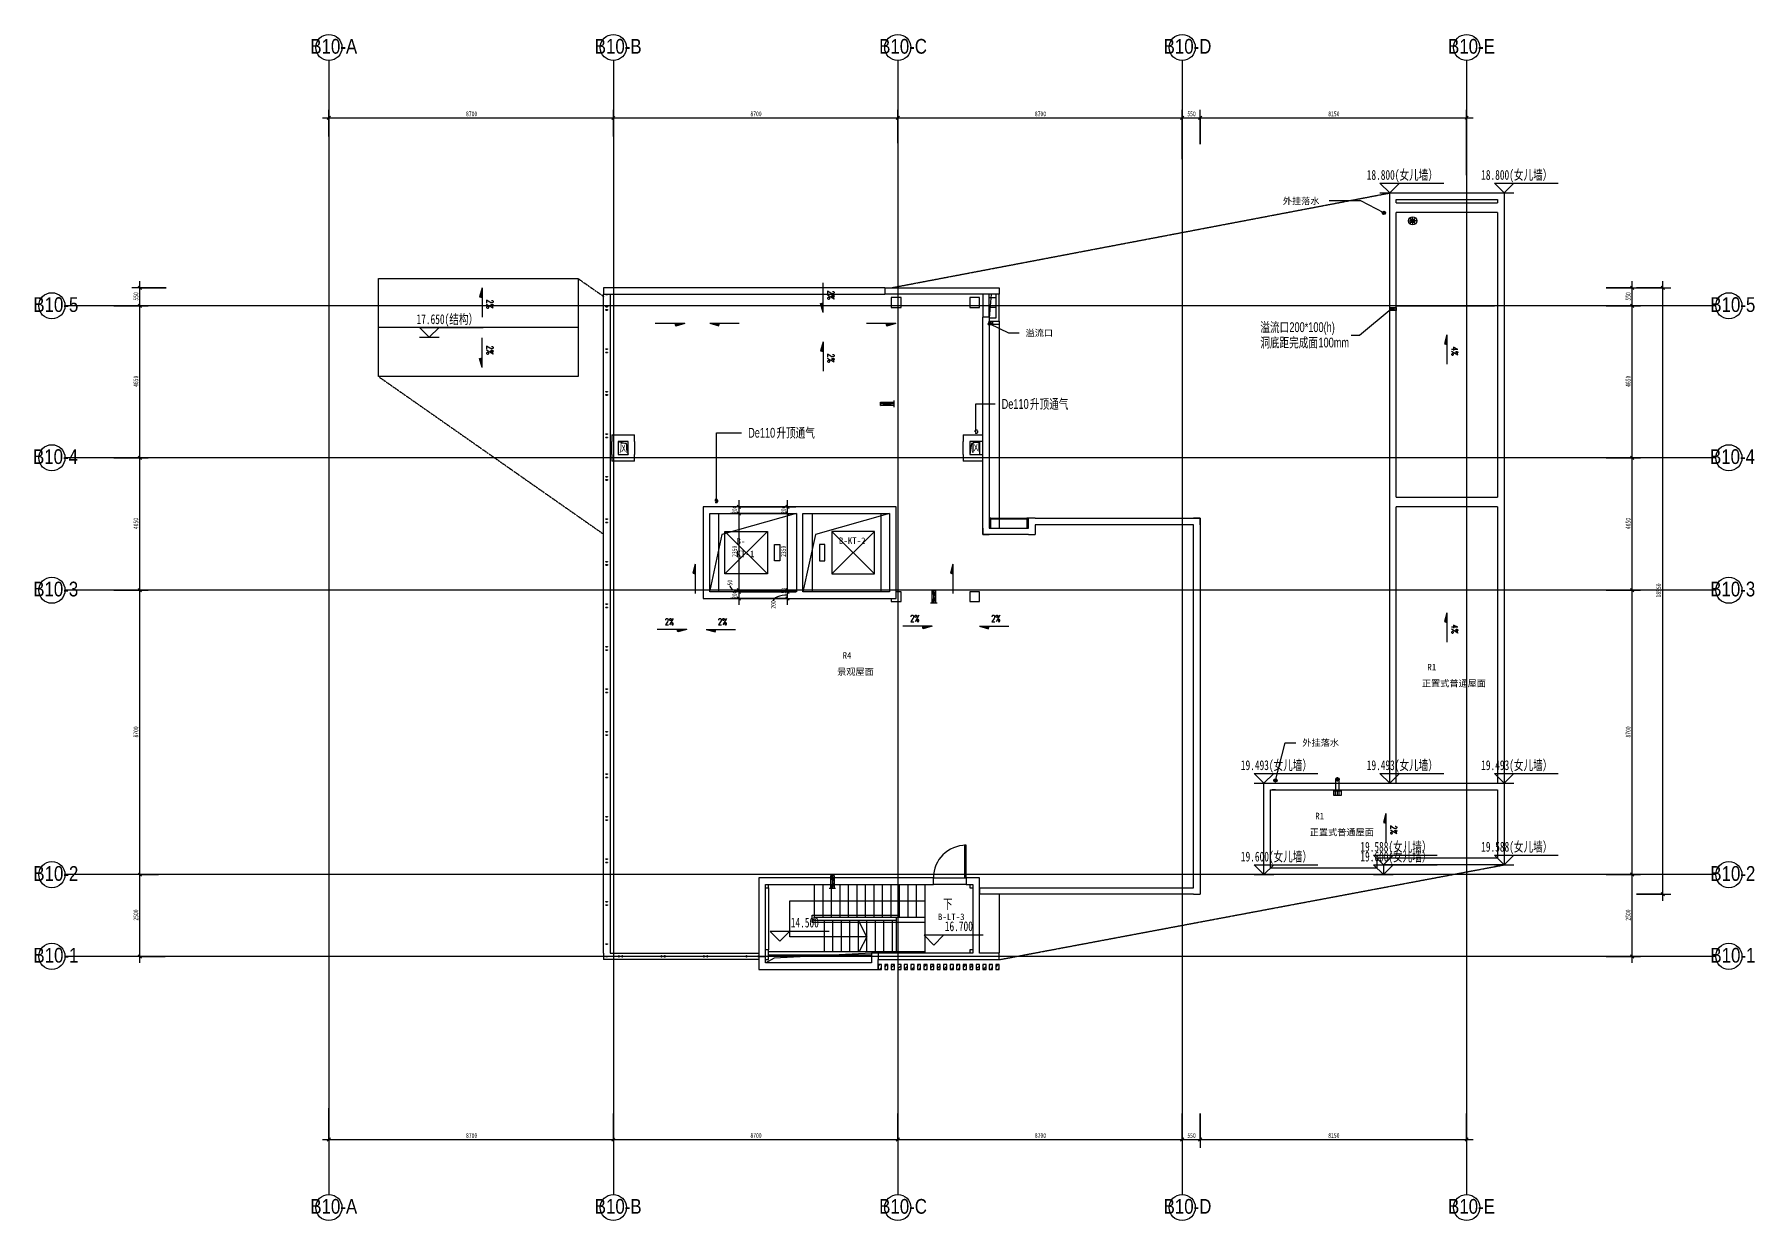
# Model space of a CAD drawing. Header units: millimetres. Extents: x 147592 to 200208, y -27981 to 8299.
import ezdxf

# ---------------------------------------------------------------- set-up
doc = ezdxf.new("R2010")
doc.units = ezdxf.units.MM
for name, pattern in [('TJ Dash', [1.6, 1, -0.6]), ('TJ Dash 2x', [3, 2, -1]), ('架空线', [3.97, 2.38, -1.59]), ('轴网线', [22.24, 12.7, -3.18, 3.18, -3.18]), ('长划线_2', [38.1, 25.4, -12.7])]:
    doc.linetypes.add(name, pattern=pattern)
for name, color, linetype, lineweight in [('A-____-____-DIMS', 7, 'Continuous', 5), ('A-____-____-DIMS-100', 7, 'Continuous', 5), ('A-____-NOTE-TEXT', 7, 'Continuous', 5), ('A-AREA-____-IDEN', 7, 'Continuous', 5), ('A-DETL-____-OTLN', 7, 'Continuous', 5), ('A-FLOR-HRAL-OTLN', 7, 'Continuous', 5), ('A-GENM-____-OTLN', 7, 'Continuous', 5), ('A-GLAZ-CWMG-MCUT', 7, 'Continuous', 13), ('A-GLAZ-CWMG-OTLN', 7, 'Continuous', 5), ('A-WALL-____-MCUT', 7, 'Continuous', 13), ('A-WALL-____-OTLN', 7, 'Continuous', 13), ('G-____-____-DIMS', 7, 'Continuous', 5), ('G-____-____-TEXT', 7, 'Continuous', 5), ('I-WALL-____-OTLN', 7, 'Continuous', 13), ('P-PIPE-____-OTLN', 7, 'Continuous', 35), ('Q-SPCQ-____-OTLN', 7, 'Continuous', 5), ('S-COLS-____-MCUT', 7, 'Continuous', 5), ('S-GRID-____-IDEN', 7, 'Continuous', 5), ('S-GRID-____-OTLN', 7, 'Continuous', 5), ('S-STRS-____-IDEN', 7, 'Continuous', 5), ('S-STRS-____-OTLN', 7, 'Continuous', 5)]:
    doc.layers.add(name, color=color, linetype=linetype, lineweight=lineweight)
doc.layers.add('A-DOOR-____-MCUT', color=7, linetype='Continuous', lineweight=13, true_color=0x00007f)
doc.layers.add('A-FLOR-____-OTLN', color=7, linetype='Continuous', lineweight=13, true_color=0x007f00)
doc.styles.add('RomanD', font='romand__.ttf', dxfattribs={"width": 0.7, "height": 200})
doc.styles.add('TJ_FangSong', font='', dxfattribs={"width": 0.7, "height": 300})
doc.styles.add('TJ_FangSong_Narrow', font='', dxfattribs={"height": 450})
doc.styles.add('仿宋', font='', dxfattribs={"width": 0.7, "height": 300})
doc.styles.add('仿宋_1', font='', dxfattribs={"width": 0.7, "height": 150})
doc.styles.add('仿宋_2', font='', dxfattribs={"width": 0.7, "height": 275})
doc.styles.add('黑体', font='', dxfattribs={"height": 200})
doc.styles.add('黑体_1', font='', dxfattribs={"width": 0.7, "height": 300})
doc.styles.get('TJ_FangSong').set_extended_font_data('TJ_FangSong')
doc.styles.get('TJ_FangSong_Narrow').set_extended_font_data('TJ_FangSong_Narrow')
doc.styles.get('仿宋').set_extended_font_data('FangSong')
doc.styles.get('仿宋_1').set_extended_font_data('FangSong')
doc.styles.get('仿宋_2').set_extended_font_data('FangSong')
doc.styles.get('黑体').set_extended_font_data('SimHei')
doc.styles.get('黑体_1').set_extended_font_data('SimHei')
doc.dimstyles.new('对角线_-_1_5mm_仿宋', dxfattribs={"dimscale": 304.8, "dimtxt": 193.128667, "dimasz": 0.328084, "dimexe": 0.82021, "dimexo": 0.0625, "dimgap": 0.065617, "dimtad": 1, "dimdec": 0, "dimdsep": 46, "dimtxsty": '仿宋_1', "dimblk1": 'OBLIQUE', "dimblk2": 'OBLIQUE', "dimsah": 1, "dimcen": 0.09, "dimdle": 0.656168, "dimazin": 0, "dimtfac": 1, "dimtdec": 4, "dimtix": 1, "dimtmove": 0, "dimatfit": 3, "dimfxl": 2.624672, "dimfxlon": 1, "dimtvp": 1, "dimtolj": 1, "dimtzin": 0, "dimarcsym": 2})
doc.dimstyles.new('对角线_-_1_5mm_仿宋_1', dxfattribs={"dimscale": 304.8, "dimtxt": 193.128667, "dimasz": 0.328084, "dimexe": 0.82021, "dimexo": 0.0625, "dimgap": 0.065617, "dimtad": 1, "dimdec": 0, "dimdsep": 46, "dimtxsty": '仿宋_1', "dimblk1": 'OBLIQUE', "dimblk2": 'OBLIQUE', "dimsah": 1, "dimcen": 0.09, "dimdle": 0.656168, "dimazin": 0, "dimtfac": 1, "dimtdec": 4, "dimtix": 1, "dimtmove": 1, "dimatfit": 3, "dimfxl": 2.624672, "dimfxlon": 1, "dimtvp": 1, "dimtolj": 1, "dimtzin": 0, "dimarcsym": 2})

msp = doc.modelspace()

# ---------------------------------------------------------------- texts
at = {"layer": 'G-____-____-TEXT', "char_height": 300, "attachment_point": 1, "style": 'TJ_FangSong'}
for s, insert, width in [('溢流口', (185089, -505), 1077.47), ('200*100(h)', (185978, -505), 1638.65), ('洞底距完成面', (185089, -975), 2154.94), ('100mm', (186867, -975), 970.84), ('De110 ', (177177, -2853), 1049.41), ('升顶通气', (178043, -2853), 1436.62), ('De110 ', (169423, -3734), 1049.41), ('升顶通气', (170289, -3734), 1436.62)]:
    msp.add_mtext(s, dxfattribs=dict(at, insert=insert, width=width))

# ---------------------------------------------------------------- blocks, each defined once
blk = doc.blocks.new('矩形竖梃 - 100_100mm 木色铝方通-3120508-屋顶给排水_消防平面图')
at = {"layer": 'A-GLAZ-CWMG-OTLN', "true_color": 0x515151}
h = blk.add_hatch(dxfattribs=at)
h.set_pattern_fill('FP_1', color=251, style=0, pattern_type=2)
h.set_pattern_definition([(135, (177050.01, 20300), (-70.71068, -70.71068), [])])
h.paths.add_polyline_path([(-50, 0), (-50, 150), (50, 150), (50, 0)], flags=0)
at = {"layer": 'A-GLAZ-CWMG-MCUT', "color": 251, "lineweight": 5, "true_color": 0x515151}
for p, q in [((-50, 150), (50, 150)), ((-50, 0), (-50, 150)), ((50, 0), (-50, 0)), ((50, 150), (50, 0))]:
    blk.add_line(p, q, dxfattribs=at)
blk = doc.blocks.new('矩形竖梃 - 100_100mm 木色铝方通-V1-屋顶给排水_消防平面图')
at = {"layer": 'A-GLAZ-CWMG-OTLN', "true_color": 0x515151}
h = blk.add_hatch(dxfattribs=at)
h.set_pattern_fill('FP_2', color=251, style=0, pattern_type=2)
h.set_pattern_definition([(135, (176850.01, 20300), (-70.71068, -70.71068), [])])
h.paths.add_polyline_path([(-50, 0), (-50, 150), (50, 150), (50, 0)], flags=0)
at = {"layer": 'A-GLAZ-CWMG-MCUT', "color": 251, "lineweight": 5, "true_color": 0x515151}
for p, q in [((-50, 150), (50, 150)), ((-50, 0), (-50, 150)), ((50, 0), (-50, 0)), ((50, 150), (50, 0))]:
    blk.add_line(p, q, dxfattribs=at)
blk = doc.blocks.new('矩形竖梃 - 100_100mm 木色铝方通-V2-屋顶给排水_消防平面图')
at = {"layer": 'A-GLAZ-CWMG-OTLN', "true_color": 0x515151}
h = blk.add_hatch(dxfattribs=at)
h.set_pattern_fill('FP_3', color=251, style=0, pattern_type=2)
h.set_pattern_definition([(135, (176650.01, 20300), (-70.71068, -70.71068), [])])
h.paths.add_polyline_path([(-50, 0), (-50, 150), (50, 150), (50, 0)], flags=0)
at = {"layer": 'A-GLAZ-CWMG-MCUT', "color": 251, "lineweight": 5, "true_color": 0x515151}
for p, q in [((-50, 150), (50, 150)), ((-50, 0), (-50, 150)), ((50, 0), (-50, 0)), ((50, 150), (50, 0))]:
    blk.add_line(p, q, dxfattribs=at)
blk = doc.blocks.new('矩形竖梃 - 100_100mm 木色铝方通-V3-屋顶给排水_消防平面图')
at = {"layer": 'A-GLAZ-CWMG-OTLN', "true_color": 0x515151}
h = blk.add_hatch(dxfattribs=at)
h.set_pattern_fill('FP_4', color=251, style=0, pattern_type=2)
h.set_pattern_definition([(135, (176450.01, 20300), (-70.71068, -70.71068), [])])
h.paths.add_polyline_path([(-50, 0), (-50, 150), (50, 150), (50, 0)], flags=0)
at = {"layer": 'A-GLAZ-CWMG-MCUT', "color": 251, "lineweight": 5, "true_color": 0x515151}
for p, q in [((-50, 150), (50, 150)), ((-50, 0), (-50, 150)), ((50, 0), (-50, 0)), ((50, 150), (50, 0))]:
    blk.add_line(p, q, dxfattribs=at)
blk = doc.blocks.new('矩形竖梃 - 100_100mm 木色铝方通-V4-屋顶给排水_消防平面图')
at = {"layer": 'A-GLAZ-CWMG-OTLN', "true_color": 0x515151}
h = blk.add_hatch(dxfattribs=at)
h.set_pattern_fill('FP_5', color=251, style=0, pattern_type=2)
h.set_pattern_definition([(135, (176250.01, 20300), (-70.71068, -70.71068), [])])
h.paths.add_polyline_path([(-50, 0), (-50, 150), (50, 150), (50, 0)], flags=0)
at = {"layer": 'A-GLAZ-CWMG-MCUT', "color": 251, "lineweight": 5, "true_color": 0x515151}
for p, q in [((-50, 150), (50, 150)), ((-50, 0), (-50, 150)), ((50, 0), (-50, 0)), ((50, 150), (50, 0))]:
    blk.add_line(p, q, dxfattribs=at)
blk = doc.blocks.new('矩形竖梃 - 100_100mm 木色铝方通-V5-屋顶给排水_消防平面图')
at = {"layer": 'A-GLAZ-CWMG-OTLN', "true_color": 0x515151}
h = blk.add_hatch(dxfattribs=at)
h.set_pattern_fill('FP_6', color=251, style=0, pattern_type=2)
h.set_pattern_definition([(135, (176050.01, 20300), (-70.71068, -70.71068), [])])
h.paths.add_polyline_path([(-50, 0), (-50, 150), (50, 150), (50, 0)], flags=0)
at = {"layer": 'A-GLAZ-CWMG-MCUT', "color": 251, "lineweight": 5, "true_color": 0x515151}
for p, q in [((-50, 150), (50, 150)), ((-50, 0), (-50, 150)), ((50, 0), (-50, 0)), ((50, 150), (50, 0))]:
    blk.add_line(p, q, dxfattribs=at)
blk = doc.blocks.new('矩形竖梃 - 100_100mm 木色铝方通-V6-屋顶给排水_消防平面图')
at = {"layer": 'A-GLAZ-CWMG-OTLN', "true_color": 0x515151}
h = blk.add_hatch(dxfattribs=at)
h.set_pattern_fill('FP_7', color=251, style=0, pattern_type=2)
h.set_pattern_definition([(135, (175850.01, 20300), (-70.71068, -70.71068), [])])
h.paths.add_polyline_path([(-50, 0), (-50, 150), (50, 150), (50, 0)], flags=0)
at = {"layer": 'A-GLAZ-CWMG-MCUT', "color": 251, "lineweight": 5, "true_color": 0x515151}
for p, q in [((-50, 150), (50, 150)), ((-50, 0), (-50, 150)), ((50, 0), (-50, 0)), ((50, 150), (50, 0))]:
    blk.add_line(p, q, dxfattribs=at)
blk = doc.blocks.new('矩形竖梃 - 100_100mm 木色铝方通-V7-屋顶给排水_消防平面图')
at = {"layer": 'A-GLAZ-CWMG-OTLN', "true_color": 0x515151}
h = blk.add_hatch(dxfattribs=at)
h.set_pattern_fill('FP_8', color=251, style=0, pattern_type=2)
h.set_pattern_definition([(135, (175650.01, 20300), (-70.71068, -70.71068), [])])
h.paths.add_polyline_path([(-50, 0), (-50, 150), (50, 150), (50, 0)], flags=0)
at = {"layer": 'A-GLAZ-CWMG-MCUT', "color": 251, "lineweight": 5, "true_color": 0x515151}
for p, q in [((-50, 150), (50, 150)), ((-50, 0), (-50, 150)), ((50, 0), (-50, 0)), ((50, 150), (50, 0))]:
    blk.add_line(p, q, dxfattribs=at)
blk = doc.blocks.new('矩形竖梃 - 100_100mm 木色铝方通-V8-屋顶给排水_消防平面图')
at = {"layer": 'A-GLAZ-CWMG-OTLN', "true_color": 0x515151}
h = blk.add_hatch(dxfattribs=at)
h.set_pattern_fill('FP_9', color=251, style=0, pattern_type=2)
h.set_pattern_definition([(135, (175450.01, 20300), (-70.71068, -70.71068), [])])
h.paths.add_polyline_path([(-50, 0), (-50, 150), (50, 150), (50, 0)], flags=0)
at = {"layer": 'A-GLAZ-CWMG-MCUT', "color": 251, "lineweight": 5, "true_color": 0x515151}
for p, q in [((-50, 150), (50, 150)), ((-50, 0), (-50, 150)), ((50, 0), (-50, 0)), ((50, 150), (50, 0))]:
    blk.add_line(p, q, dxfattribs=at)
blk = doc.blocks.new('矩形竖梃 - 100_100mm 木色铝方通-V9-屋顶给排水_消防平面图')
at = {"layer": 'A-GLAZ-CWMG-OTLN', "true_color": 0x515151}
h = blk.add_hatch(dxfattribs=at)
h.set_pattern_fill('FP_10', color=251, style=0, pattern_type=2)
h.set_pattern_definition([(135, (175250.01, 20300), (-70.71068, -70.71068), [])])
h.paths.add_polyline_path([(-50, 0), (-50, 150), (50, 150), (50, 0)], flags=0)
at = {"layer": 'A-GLAZ-CWMG-MCUT', "color": 251, "lineweight": 5, "true_color": 0x515151}
for p, q in [((-50, 150), (50, 150)), ((-50, 0), (-50, 150)), ((50, 0), (-50, 0)), ((50, 150), (50, 0))]:
    blk.add_line(p, q, dxfattribs=at)
blk = doc.blocks.new('矩形竖梃 - 100_100mm 木色铝方通-V10-屋顶给排水_消防平面图')
at = {"layer": 'A-GLAZ-CWMG-OTLN', "true_color": 0x515151}
h = blk.add_hatch(dxfattribs=at)
h.set_pattern_fill('FP_11', color=251, style=0, pattern_type=2)
h.set_pattern_definition([(135, (175050.01, 20300), (-70.71068, -70.71068), [])])
h.paths.add_polyline_path([(-50, 0), (-50, 150), (50, 150), (50, 0)], flags=0)
at = {"layer": 'A-GLAZ-CWMG-MCUT', "color": 251, "lineweight": 5, "true_color": 0x515151}
for p, q in [((-50, 150), (50, 150)), ((-50, 0), (-50, 150)), ((50, 0), (-50, 0)), ((50, 150), (50, 0))]:
    blk.add_line(p, q, dxfattribs=at)
blk = doc.blocks.new('矩形竖梃 - 100_100mm 木色铝方通-V11-屋顶给排水_消防平面图')
at = {"layer": 'A-GLAZ-CWMG-OTLN', "true_color": 0x515151}
h = blk.add_hatch(dxfattribs=at)
h.set_pattern_fill('FP_12', color=251, style=0, pattern_type=2)
h.set_pattern_definition([(135, (174850.01, 20300), (-70.71068, -70.71068), [])])
h.paths.add_polyline_path([(-50, 0), (-50, 150), (50, 150), (50, 0)], flags=0)
at = {"layer": 'A-GLAZ-CWMG-MCUT', "color": 251, "lineweight": 5, "true_color": 0x515151}
for p, q in [((-50, 150), (50, 150)), ((-50, 0), (-50, 150)), ((50, 0), (-50, 0)), ((50, 150), (50, 0))]:
    blk.add_line(p, q, dxfattribs=at)
blk = doc.blocks.new('矩形竖梃 - 100_100mm 木色铝方通-V12-屋顶给排水_消防平面图')
at = {"layer": 'A-GLAZ-CWMG-OTLN', "true_color": 0x515151}
h = blk.add_hatch(dxfattribs=at)
h.set_pattern_fill('FP_13', color=251, style=0, pattern_type=2)
h.set_pattern_definition([(135, (174650.01, 20300), (-70.71068, -70.71068), [])])
h.paths.add_polyline_path([(-50, 0), (-50, 150), (50, 150), (50, 0)], flags=0)
at = {"layer": 'A-GLAZ-CWMG-MCUT', "color": 251, "lineweight": 5, "true_color": 0x515151}
for p, q in [((-50, 150), (50, 150)), ((-50, 0), (-50, 150)), ((50, 0), (-50, 0)), ((50, 150), (50, 0))]:
    blk.add_line(p, q, dxfattribs=at)
blk = doc.blocks.new('矩形竖梃 - 100_100mm 木色铝方通-V13-屋顶给排水_消防平面图')
at = {"layer": 'A-GLAZ-CWMG-OTLN', "true_color": 0x515151}
h = blk.add_hatch(dxfattribs=at)
h.set_pattern_fill('FP_14', color=251, style=0, pattern_type=2)
h.set_pattern_definition([(135, (174450.01, 20300), (-70.71068, -70.71068), [])])
h.paths.add_polyline_path([(-50, 0), (-50, 150), (50, 150), (50, 0)], flags=0)
at = {"layer": 'A-GLAZ-CWMG-MCUT', "color": 251, "lineweight": 5, "true_color": 0x515151}
for p, q in [((-50, 150), (50, 150)), ((-50, 0), (-50, 150)), ((50, 0), (-50, 0)), ((50, 150), (50, 0))]:
    blk.add_line(p, q, dxfattribs=at)
blk = doc.blocks.new('矩形竖梃 - 100_100mm 木色铝方通-V14-屋顶给排水_消防平面图')
at = {"layer": 'A-GLAZ-CWMG-OTLN', "true_color": 0x515151}
h = blk.add_hatch(dxfattribs=at)
h.set_pattern_fill('FP_15', color=251, style=0, pattern_type=2)
h.set_pattern_definition([(135, (174250.01, 20300), (-70.71068, -70.71068), [])])
h.paths.add_polyline_path([(-50, 0), (-50, 150), (50, 150), (50, 0)], flags=0)
at = {"layer": 'A-GLAZ-CWMG-MCUT', "color": 251, "lineweight": 5, "true_color": 0x515151}
for p, q in [((-50, 150), (50, 150)), ((-50, 0), (-50, 150)), ((50, 0), (-50, 0)), ((50, 150), (50, 0))]:
    blk.add_line(p, q, dxfattribs=at)
blk = doc.blocks.new('矩形竖梃 - 100_100mm 木色铝方通-V15-屋顶给排水_消防平面图')
at = {"layer": 'A-GLAZ-CWMG-OTLN', "true_color": 0x515151}
h = blk.add_hatch(dxfattribs=at)
h.set_pattern_fill('FP_16', color=251, style=0, pattern_type=2)
h.set_pattern_definition([(135, (174050.01, 20300), (-70.71068, -70.71068), [])])
h.paths.add_polyline_path([(-50, 0), (-50, 150), (50, 150), (50, 0)], flags=0)
at = {"layer": 'A-GLAZ-CWMG-MCUT', "color": 251, "lineweight": 5, "true_color": 0x515151}
for p, q in [((-50, 150), (50, 150)), ((-50, 0), (-50, 150)), ((50, 0), (-50, 0)), ((50, 150), (50, 0))]:
    blk.add_line(p, q, dxfattribs=at)
blk = doc.blocks.new('矩形竖梃 - 100_100mm 木色铝方通-V16-屋顶给排水_消防平面图')
at = {"layer": 'A-GLAZ-CWMG-OTLN', "true_color": 0x515151}
h = blk.add_hatch(dxfattribs=at)
h.set_pattern_fill('FP_17', color=251, style=0, pattern_type=2)
h.set_pattern_definition([(135, (173850.01, 20300), (-70.71068, -70.71068), [])])
h.paths.add_polyline_path([(-50, 0), (-50, 150), (50, 150), (50, 0)], flags=0)
at = {"layer": 'A-GLAZ-CWMG-MCUT', "color": 251, "lineweight": 5, "true_color": 0x515151}
for p, q in [((-50, 150), (50, 150)), ((-50, 0), (-50, 150)), ((50, 0), (-50, 0)), ((50, 150), (50, 0))]:
    blk.add_line(p, q, dxfattribs=at)
blk = doc.blocks.new('矩形竖梃 - 100_100mm 木色铝方通-V17-屋顶给排水_消防平面图')
at = {"layer": 'A-GLAZ-CWMG-OTLN', "true_color": 0x515151}
h = blk.add_hatch(dxfattribs=at)
h.set_pattern_fill('FP_18', color=251, style=0, pattern_type=2)
h.set_pattern_definition([(135, (173650.01, 20300), (-70.71068, -70.71068), [])])
h.paths.add_polyline_path([(-50, 0), (-50, 150), (50, 150), (50, 0)], flags=0)
at = {"layer": 'A-GLAZ-CWMG-MCUT', "color": 251, "lineweight": 5, "true_color": 0x515151}
for p, q in [((-50, 150), (50, 150)), ((-50, 0), (-50, 150)), ((50, 0), (-50, 0)), ((50, 150), (50, 0))]:
    blk.add_line(p, q, dxfattribs=at)
blk = doc.blocks.new('栏杆扶手 - 50 x 12mm-1637074-屋顶给排水_消防平面图')
at = {"layer": 'A-FLOR-HRAL-OTLN', "color": 251, "true_color": 0x515151}
for p, q in [((-25, -6), (-25, 6)), ((-25, 6), (25, 6)), ((25, 6), (25, -6)), ((-25, -6), (25, -6))]:
    blk.add_line(p, q, dxfattribs=at)
blk = doc.blocks.new('栏杆扶手 - 栏杆扶手-1311145-屋顶给排水_消防平面图')
for p in [(165100, 348), (165100, -25), (165100, -125), (165100, -1325), (165100, -1425), (165100, -2625), (165100, -2725), (165100, -3925), (165100, -4025), (165100, -5225), (165100, -5325), (165100, -6525), (165100, -6625), (165100, -7825), (165100, -7925), (165100, -9125), (165100, -9225), (165100, -10425), (165100, -10525), (165100, -11725), (165100, -11825), (165100, -13025), (165100, -13125), (165100, -14325), (165100, -14425), (165100, -15625), (165100, -15725), (165100, -16925), (165100, -17025), (165100, -18225), (165100, -18325), (165100, -19525), (165100, -19900)]:
    blk.add_blockref('栏杆扶手 - 50 x 12mm-1637074-屋顶给排水_消防平面图', p)
at = {"rotation": 89.99999999999984}
for p in [(165475, -19900), (165575, -19900), (166775, -19900), (166875, -19900), (168075, -19900), (168175, -19900), (169375, -19900), (169748, -19900)]:
    blk.add_blockref('栏杆扶手 - 50 x 12mm-1637074-屋顶给排水_消防平面图', p, dxfattribs=at)
blk = doc.blocks.new('TJ客梯 - 1300_1300 TYP2-2462570-屋顶给排水_消防平面图')
at = {"layer": 'Q-SPCQ-____-OTLN', "color": 13, "linetype": 'TJ Dash', "true_color": 0xff5151}
for p, q in [((1200, 1050), (-1200, 1050)), ((1200, 1050), (-1200, 1050)), ((1200, -1050), (-1200, -1050)), ((1200, -1050), (-1200, -1050))]:
    blk.add_line(p, q, dxfattribs=at)
at = {"layer": 'Q-SPCQ-____-OTLN', "color": 131, "true_color": 0x51ffff}
for p, q in [((-650, 850), (650, -450)), ((650, 850), (-650, -450)), ((-650, -450), (-650, 850)), ((-650, 850), (650, 850)), ((650, 850), (650, -450)), ((650, -450), (-650, -450)), ((-250, -830), (-250, -670)), ((-250, -670), (250, -670)), ((250, -830), (-250, -830)), ((250, -670), (250, -830))]:
    blk.add_line(p, q, dxfattribs=at)
blk = doc.blocks.new('TJ客梯 - 1300_1300 TYP2-2462550-屋顶给排水_消防平面图')
at = {"layer": 'Q-SPCQ-____-OTLN', "color": 13, "linetype": 'TJ Dash', "true_color": 0xff5151}
for p, q in [((1200, 1050), (-1200, 1050)), ((1200, 1050), (-1200, 1050)), ((1200, -1050), (-1200, -1050)), ((1200, -1050), (-1200, -1050))]:
    blk.add_line(p, q, dxfattribs=at)
at = {"layer": 'Q-SPCQ-____-OTLN', "color": 131, "true_color": 0x51ffff}
for p, q in [((250, 830), (-250, 830)), ((-250, 830), (-250, 670)), ((-250, 670), (250, 670)), ((250, 670), (250, 830)), ((-650, -850), (650, 450)), ((650, -850), (-650, 450)), ((650, 450), (-650, 450)), ((-650, 450), (-650, -850)), ((650, -850), (650, 450)), ((-650, -850), (650, -850))]:
    blk.add_line(p, q, dxfattribs=at)
blk = doc.blocks.new('TJ单扇平开门 - M1020-2578362-屋顶给排水_消防平面图')
at = {"layer": 'A-DOOR-____-MCUT', "color": 251, "lineweight": 5, "true_color": 0x515151}
for p, q in [((500, 1100), (450, 1100)), ((450, 1100), (450, 100)), ((500, 100), (500, 1100)), ((450, 100), (500, 100))]:
    blk.add_line(p, q, dxfattribs=at)
at = {"layer": 'A-DOOR-____-MCUT', "color": 173, "lineweight": 5, "true_color": 0x5151be}
blk.add_arc((500, 100), 1000, 90, 180, dxfattribs=at)
blk = doc.blocks.new('矩形竖梃 - 50_300mm 长方形-V18-屋顶给排水_消防平面图')
at = {"layer": 'A-GLAZ-CWMG-MCUT', "color": 251, "lineweight": 5, "true_color": 0x515151}
for p, q in [((-50, 0), (0, 0)), ((-50, -300), (-50, 0))]:
    blk.add_line(p, q, dxfattribs=at)
blk = doc.blocks.new('矩形竖梃 - 50_300mm 长方形-V19-屋顶给排水_消防平面图')
at = {"layer": 'A-GLAZ-CWMG-MCUT', "color": 251, "lineweight": 5, "true_color": 0x515151}
for p, q in [((0, 0), (-50, 0)), ((-50, 0), (-50, -300))]:
    blk.add_line(p, q, dxfattribs=at)
blk = doc.blocks.new('矩形竖梃 - 30mm 正方形-1917557-屋顶给排水_消防平面图')
at = {"layer": 'A-GLAZ-CWMG-OTLN', "color": 251, "true_color": 0x515151}
for p, q in [((176850, -6500), (177950, -6500)), ((177950, -6530), (176850, -6530))]:
    blk.add_line(p, q, dxfattribs=at)
blk = doc.blocks.new('矩形竖梃 - 100_100mm 木色铝方通-V20-屋顶给排水_消防平面图')
at = {"layer": 'A-GLAZ-CWMG-OTLN', "true_color": 0x515151}
h = blk.add_hatch(dxfattribs=at)
h.set_pattern_fill('FP_19', color=251, style=0, pattern_type=2)
h.set_pattern_definition([(135, (173450.01, 20300), (-70.71068, -70.71068), [])])
h.paths.add_polyline_path([(-50, 0), (-50, 150), (50, 150), (50, 0)], flags=0)
at = {"layer": 'A-GLAZ-CWMG-MCUT', "color": 251, "lineweight": 5, "true_color": 0x515151}
for p, q in [((-50, 150), (50, 150)), ((-50, 0), (-50, 150)), ((50, 0), (-50, 0)), ((50, 150), (50, 0))]:
    blk.add_line(p, q, dxfattribs=at)
blk = doc.blocks.new('侧排式雨水斗 2D - 地漏 R50-3024085-屋顶给排水_消防平面图')
at = {"layer": 'Q-SPCQ-____-OTLN', "color": 251, "true_color": 0x515151}
for p, q in [((-140, -110), (-140, 110)), ((-140, 110), (0, 110)), ((-140, 55), (0, 55)), ((0, 110), (0, -110)), ((0, 50), (353, 50)), ((353, 65), (353, -70)), ((-140, 0), (0, 0)), ((-140, -55), (0, -55)), ((0, -110), (-140, -110)), ((0, -50), (353, -50)), ((288, 0), (413, 0))]:
    blk.add_line(p, q, dxfattribs=at)
blk.add_circle((353, 0), 50, dxfattribs=at)
blk = doc.blocks.new('雨水斗 2d - 地漏 R100-669040-屋顶给排水_消防平面图')
at = {"layer": 'Q-SPCQ-____-OTLN', "color": 251, "true_color": 0x515151}
for p, q in [((-125, 0), (-60, 0)), ((-42, 42), (-88, 88)), ((125, 0), (-60, 0)), ((88, 88), (-42, -42)), ((-42, 42), (88, -88)), ((0, 60), (0, 125)), ((0, 60), (0, -125)), ((-88, -88), (-42, -42))]:
    blk.add_line(p, q, dxfattribs=at)
for radius in [125, 60]:
    blk.add_circle((0, 0), radius, dxfattribs=at)
blk = doc.blocks.new('DIMBLOCK1-屋顶给排水_消防平面图')
at = {"layer": 'A-____-____-DIMS-100', "color": 173, "true_color": 0x5151ff}
for p, q in [((156600, -24546), (156600, -25754)), ((156600, -25504), (156600, -24546)), ((165300, -24704), (165300, -25754)), ((165300, -25504), (165300, -24704)), ((156400, -25504), (165300, -25504)), ((156600, -25504), (156550, -25554)), ((156600, -25504), (156650, -25454)), ((165300, -25504), (165250, -25554)), ((165300, -25504), (165350, -25454))]:
    blk.add_line(p, q, dxfattribs=at)
at = {"layer": 'A-____-____-DIMS-100', "color": 0, "insert": (160793, -25303), "char_height": 150, "width": 377.27, "attachment_point": 1, "line_spacing_factor": 0.898273, "style": '仿宋_1'}
blk.add_mtext('8700', dxfattribs=at)
blk = doc.blocks.new('_Oblique')
at = {"color": 0, "linetype": 'ByBlock', "lineweight": -2}
blk.add_line((-0.5, -0.5), (0.5, 0.5), dxfattribs=at)
blk = doc.blocks.new('DIMBLOCK2-屋顶给排水_消防平面图')
at = {"layer": 'A-____-____-DIMS-100', "color": 173, "true_color": 0x5151ff}
for p, q in [((165300, -24704), (165300, -25754)), ((165300, -25504), (165300, -24704)), ((174000, -24704), (174000, -25754)), ((174000, -25504), (174000, -24704)), ((165300, -25504), (165250, -25554)), ((165300, -25504), (165350, -25454)), ((165300, -25504), (174000, -25504)), ((174000, -25504), (173950, -25554)), ((174000, -25504), (174050, -25454))]:
    blk.add_line(p, q, dxfattribs=at)
at = {"layer": 'A-____-____-DIMS-100', "color": 0, "insert": (169493, -25303), "char_height": 150, "width": 377.27, "attachment_point": 1, "line_spacing_factor": 0.898273, "style": '仿宋_1'}
blk.add_mtext('8700', dxfattribs=at)
blk = doc.blocks.new('DIMBLOCK3-屋顶给排水_消防平面图')
at = {"layer": 'A-____-____-DIMS-100', "color": 173, "true_color": 0x5151ff}
for p, q in [((174000, -24704), (174000, -25754)), ((174000, -25504), (174000, -24704)), ((182700, -24704), (182700, -25754)), ((182700, -25504), (182700, -24704)), ((174000, -25504), (173950, -25554)), ((174000, -25504), (174050, -25454)), ((174000, -25504), (182700, -25504)), ((182700, -25504), (182650, -25554)), ((182700, -25504), (182750, -25454))]:
    blk.add_line(p, q, dxfattribs=at)
at = {"layer": 'A-____-____-DIMS-100', "color": 0, "insert": (178193, -25303), "char_height": 150, "width": 377.27, "attachment_point": 1, "line_spacing_factor": 0.898273, "style": '仿宋_1'}
blk.add_mtext('8700', dxfattribs=at)
blk = doc.blocks.new('DIMBLOCK4-屋顶给排水_消防平面图')
at = {"layer": 'A-____-____-DIMS-100', "color": 173, "true_color": 0x5151ff}
for p, q in [((182700, -24704), (182700, -25754)), ((182700, -25504), (182700, -24704)), ((183250, -24704), (183250, -25754)), ((183250, -25504), (183250, -24704)), ((182700, -25504), (182650, -25554)), ((182700, -25504), (182750, -25454)), ((182700, -25504), (183250, -25504)), ((183250, -25504), (183200, -25554)), ((183250, -25504), (183300, -25454))]:
    blk.add_line(p, q, dxfattribs=at)
at = {"layer": 'A-____-____-DIMS-100', "color": 0, "insert": (182857, -25303), "char_height": 150, "width": 282.96, "attachment_point": 1, "line_spacing_factor": 0.898273, "style": '仿宋_1'}
blk.add_mtext('550', dxfattribs=at)
blk = doc.blocks.new('DIMBLOCK5-屋顶给排水_消防平面图')
at = {"layer": 'A-____-____-DIMS-100', "color": 173, "true_color": 0x5151ff}
for p, q in [((183250, -24704), (183250, -25754)), ((183250, -25504), (183250, -24704)), ((191400, -24704), (191400, -25754)), ((191400, -25504), (191400, -24704)), ((183250, -25504), (183200, -25554)), ((183250, -25504), (183300, -25454)), ((183250, -25504), (191600, -25504)), ((191400, -25504), (191350, -25554)), ((191400, -25504), (191450, -25454))]:
    blk.add_line(p, q, dxfattribs=at)
at = {"layer": 'A-____-____-DIMS-100', "color": 0, "insert": (187168, -25303), "char_height": 150, "width": 377.27, "attachment_point": 1, "line_spacing_factor": 0.898273, "style": '仿宋_1'}
blk.add_mtext('8150', dxfattribs=at)
blk = doc.blocks.new('DIMBLOCK6-屋顶给排水_消防平面图')
at = {"layer": 'A-____-____-DIMS-100', "color": 173, "true_color": 0x5151ff}
for p, q in [((150821, -17400), (150771, -17350)), ((151387, -17400), (150571, -17400)), ((150821, -20100), (150821, -17400)), ((150821, -17400), (150871, -17450)), ((150821, -17400), (151387, -17400)), ((151589, -19900), (150571, -19900)), ((150821, -19900), (150771, -19850)), ((150821, -19900), (150871, -19950)), ((150821, -19900), (151589, -19900))]:
    blk.add_line(p, q, dxfattribs=at)
at = {"layer": 'A-____-____-DIMS-100', "color": 0, "insert": (150620, -18807), "char_height": 150, "width": 377.27, "attachment_point": 1, "rotation": 90, "line_spacing_factor": 0.898273, "style": '仿宋_1'}
blk.add_mtext('2500', dxfattribs=at)
blk = doc.blocks.new('DIMBLOCK7-屋顶给排水_消防平面图')
at = {"layer": 'A-____-____-DIMS-100', "color": 173, "true_color": 0x5151ff}
for p, q in [((150021, -8700), (151071, -8700)), ((150821, -8700), (150021, -8700)), ((150821, -8700), (150771, -8650)), ((150821, -17400), (150821, -8700)), ((150821, -8700), (150871, -8750)), ((150821, -17400), (150771, -17350)), ((151387, -17400), (150571, -17400)), ((150821, -17400), (150871, -17450)), ((150821, -17400), (151387, -17400))]:
    blk.add_line(p, q, dxfattribs=at)
at = {"layer": 'A-____-____-DIMS-100', "color": 0, "insert": (150620, -13207), "char_height": 150, "width": 377.27, "attachment_point": 1, "rotation": 90, "line_spacing_factor": 0.898273, "style": '仿宋_1'}
blk.add_mtext('8700', dxfattribs=at)
blk = doc.blocks.new('DIMBLOCK8-屋顶给排水_消防平面图')
at = {"layer": 'A-____-____-DIMS-100', "color": 173, "true_color": 0x5151ff}
for p, q in [((150021, -4650), (151071, -4650)), ((150821, -4650), (150021, -4650)), ((150821, -4650), (150771, -4600)), ((150821, -8700), (150821, -4650)), ((150821, -4650), (150871, -4700)), ((150021, -8700), (151071, -8700)), ((150821, -8700), (150021, -8700)), ((150821, -8700), (150771, -8650)), ((150821, -8700), (150871, -8750))]:
    blk.add_line(p, q, dxfattribs=at)
at = {"layer": 'A-____-____-DIMS-100', "color": 0, "insert": (150620, -6832), "char_height": 150, "width": 377.27, "attachment_point": 1, "rotation": 90, "line_spacing_factor": 0.898273, "style": '仿宋_1'}
blk.add_mtext('4050', dxfattribs=at)
blk = doc.blocks.new('DIMBLOCK9-屋顶给排水_消防平面图')
at = {"layer": 'A-____-____-DIMS-100', "color": 173, "true_color": 0x5151ff}
for p, q in [((150821, 0), (150771, 50)), ((150021, 0), (151071, 0)), ((150821, 0), (150021, 0)), ((150821, -4650), (150821, 0)), ((150821, 0), (150871, -50)), ((150021, -4650), (151071, -4650)), ((150821, -4650), (150021, -4650)), ((150821, -4650), (150771, -4600)), ((150821, -4650), (150871, -4700))]:
    blk.add_line(p, q, dxfattribs=at)
at = {"layer": 'A-____-____-DIMS-100', "color": 0, "insert": (150620, -2482), "char_height": 150, "width": 377.27, "attachment_point": 1, "rotation": 90, "line_spacing_factor": 0.898273, "style": '仿宋_1'}
blk.add_mtext('4650', dxfattribs=at)
blk = doc.blocks.new('DIMBLOCK10-屋顶给排水_消防平面图')
at = {"layer": 'A-____-____-DIMS-100', "color": 173, "true_color": 0x5151ff}
for p, q in [((151621, 550), (150571, 550)), ((150821, 550), (150771, 600)), ((150821, 0), (150821, 750)), ((150821, 550), (150871, 500)), ((150821, 550), (151621, 550)), ((150821, 0), (150771, 50)), ((150021, 0), (151071, 0)), ((150821, 0), (150021, 0)), ((150821, 0), (150871, -50))]:
    blk.add_line(p, q, dxfattribs=at)
at = {"layer": 'A-____-____-DIMS-100', "color": 0, "insert": (150620, 157), "char_height": 150, "width": 282.96, "attachment_point": 1, "rotation": 90, "line_spacing_factor": 0.898273, "style": '仿宋_1'}
blk.add_mtext('550', dxfattribs=at)
blk = doc.blocks.new('DIMBLOCK11-屋顶给排水_消防平面图')
at = {"layer": 'A-____-____-DIMS-100', "color": 173, "true_color": 0x5151ff}
for p, q in [((196465, -17400), (196415, -17350)), ((195665, -17400), (196715, -17400)), ((196465, -17400), (195665, -17400)), ((196465, -20100), (196465, -17400)), ((196465, -17400), (196515, -17450)), ((195665, -19900), (196715, -19900)), ((196465, -19900), (195665, -19900)), ((196465, -19900), (196415, -19850)), ((196465, -19900), (196515, -19950))]:
    blk.add_line(p, q, dxfattribs=at)
at = {"layer": 'A-____-____-DIMS-100', "color": 0, "insert": (196264, -18807), "char_height": 150, "width": 377.27, "attachment_point": 1, "rotation": 90, "line_spacing_factor": 0.898273, "style": '仿宋_1'}
blk.add_mtext('2500', dxfattribs=at)
blk = doc.blocks.new('DIMBLOCK12-屋顶给排水_消防平面图')
at = {"layer": 'A-____-____-DIMS-100', "color": 173, "true_color": 0x5151ff}
for p, q in [((195665, -8700), (196715, -8700)), ((196465, -8700), (195665, -8700)), ((196465, -8700), (196415, -8650)), ((196465, -17400), (196465, -8700)), ((196465, -8700), (196515, -8750)), ((196465, -17400), (196415, -17350)), ((195665, -17400), (196715, -17400)), ((196465, -17400), (195665, -17400)), ((196465, -17400), (196515, -17450))]:
    blk.add_line(p, q, dxfattribs=at)
at = {"layer": 'A-____-____-DIMS-100', "color": 0, "insert": (196264, -13207), "char_height": 150, "width": 377.27, "attachment_point": 1, "rotation": 90, "line_spacing_factor": 0.898273, "style": '仿宋_1'}
blk.add_mtext('8700', dxfattribs=at)
blk = doc.blocks.new('DIMBLOCK13-屋顶给排水_消防平面图')
at = {"layer": 'A-____-____-DIMS-100', "color": 173, "true_color": 0x5151ff}
for p, q in [((195665, -4650), (196715, -4650)), ((196465, -4650), (195665, -4650)), ((196465, -4650), (196415, -4600)), ((196465, -8700), (196465, -4650)), ((196465, -4650), (196515, -4700)), ((195665, -8700), (196715, -8700)), ((196465, -8700), (195665, -8700)), ((196465, -8700), (196415, -8650)), ((196465, -8700), (196515, -8750))]:
    blk.add_line(p, q, dxfattribs=at)
at = {"layer": 'A-____-____-DIMS-100', "color": 0, "insert": (196264, -6832), "char_height": 150, "width": 377.27, "attachment_point": 1, "rotation": 90, "line_spacing_factor": 0.898273, "style": '仿宋_1'}
blk.add_mtext('4050', dxfattribs=at)
blk = doc.blocks.new('DIMBLOCK14-屋顶给排水_消防平面图')
at = {"layer": 'A-____-____-DIMS-100', "color": 173, "true_color": 0x5151ff}
for p, q in [((196465, 0), (196415, 50)), ((195665, 0), (196715, 0)), ((196465, 0), (195665, 0)), ((196465, -4650), (196465, 0)), ((196465, 0), (196515, -50)), ((195665, -4650), (196715, -4650)), ((196465, -4650), (195665, -4650)), ((196465, -4650), (196415, -4600)), ((196465, -4650), (196515, -4700))]:
    blk.add_line(p, q, dxfattribs=at)
at = {"layer": 'A-____-____-DIMS-100', "color": 0, "insert": (196264, -2482), "char_height": 150, "width": 377.27, "attachment_point": 1, "rotation": 90, "line_spacing_factor": 0.898273, "style": '仿宋_1'}
blk.add_mtext('4650', dxfattribs=at)
blk = doc.blocks.new('DIMBLOCK15-屋顶给排水_消防平面图')
at = {"layer": 'A-____-____-DIMS-100', "color": 173, "true_color": 0x5151ff}
for p, q in [((195665, 550), (196715, 550)), ((196465, 550), (195665, 550)), ((196465, 550), (196415, 600)), ((196465, 0), (196465, 750)), ((196465, 550), (196515, 500)), ((196465, 0), (196415, 50)), ((195665, 0), (196715, 0)), ((196465, 0), (195665, 0)), ((196465, 0), (196515, -50))]:
    blk.add_line(p, q, dxfattribs=at)
at = {"layer": 'A-____-____-DIMS-100', "color": 0, "insert": (196264, 157), "char_height": 150, "width": 282.96, "attachment_point": 1, "rotation": 90, "line_spacing_factor": 0.898273, "style": '仿宋_1'}
blk.add_mtext('550', dxfattribs=at)
blk = doc.blocks.new('DIMBLOCK16-屋顶给排水_消防平面图')
at = {"layer": 'A-____-____-DIMS-100', "color": 173, "true_color": 0x5151ff}
for p, q in [((196598, 550), (197648, 550)), ((197398, 550), (196598, 550)), ((197398, 550), (197348, 600)), ((197398, -18200), (197398, 750)), ((197398, 550), (197448, 500)), ((196598, -18000), (197648, -18000)), ((197398, -18000), (196598, -18000)), ((197398, -18000), (197348, -17950)), ((197398, -18000), (197448, -18050))]:
    blk.add_line(p, q, dxfattribs=at)
at = {"layer": 'A-____-____-DIMS-100', "color": 0, "insert": (197196, -8922), "char_height": 150, "width": 471.59, "attachment_point": 1, "rotation": 90, "line_spacing_factor": 0.898273, "style": '仿宋_1'}
blk.add_mtext('18550', dxfattribs=at)
blk = doc.blocks.new('DIMBLOCK17-屋顶给排水_消防平面图')
at = {"layer": 'A-____-____-DIMS-100', "color": 173, "true_color": 0x5151ff}
for p, q in [((156600, 5179), (156600, 5995)), ((156600, 5745), (156650, 5795)), ((165300, 5179), (165300, 5995)), ((165300, 5745), (165350, 5795)), ((156400, 5745), (165300, 5745)), ((156600, 5745), (156550, 5695)), ((156600, 5745), (156600, 5179)), ((165300, 5745), (165250, 5695)), ((165300, 5745), (165300, 5179))]:
    blk.add_line(p, q, dxfattribs=at)
at = {"layer": 'A-____-____-DIMS-100', "color": 0, "insert": (160793, 5946), "char_height": 150, "width": 377.27, "attachment_point": 1, "line_spacing_factor": 0.898273, "style": '仿宋_1'}
blk.add_mtext('8700', dxfattribs=at)
blk = doc.blocks.new('DIMBLOCK18-屋顶给排水_消防平面图')
at = {"layer": 'A-____-____-DIMS-100', "color": 173, "true_color": 0x5151ff}
for p, q in [((165300, 5179), (165300, 5995)), ((165300, 5745), (165350, 5795)), ((174000, 4977), (174000, 5995)), ((174000, 5745), (174050, 5795)), ((165300, 5745), (165250, 5695)), ((165300, 5745), (174000, 5745)), ((165300, 5745), (165300, 5179)), ((174000, 5745), (173950, 5695)), ((174000, 5745), (174000, 4977))]:
    blk.add_line(p, q, dxfattribs=at)
at = {"layer": 'A-____-____-DIMS-100', "color": 0, "insert": (169493, 5946), "char_height": 150, "width": 377.27, "attachment_point": 1, "line_spacing_factor": 0.898273, "style": '仿宋_1'}
blk.add_mtext('8700', dxfattribs=at)
blk = doc.blocks.new('DIMBLOCK19-屋顶给排水_消防平面图')
at = {"layer": 'A-____-____-DIMS-100', "color": 173, "true_color": 0x5151ff}
for p, q in [((174000, 4977), (174000, 5995)), ((174000, 5745), (174050, 5795)), ((182700, 4485), (182700, 5995)), ((182700, 5745), (182750, 5795)), ((174000, 5745), (173950, 5695)), ((174000, 5745), (182700, 5745)), ((174000, 5745), (174000, 4977)), ((182700, 5745), (182650, 5695)), ((182700, 5745), (182700, 4485))]:
    blk.add_line(p, q, dxfattribs=at)
at = {"layer": 'A-____-____-DIMS-100', "color": 0, "insert": (178193, 5946), "char_height": 150, "width": 377.27, "attachment_point": 1, "line_spacing_factor": 0.898273, "style": '仿宋_1'}
blk.add_mtext('8700', dxfattribs=at)
blk = doc.blocks.new('DIMBLOCK20-屋顶给排水_消防平面图')
at = {"layer": 'A-____-____-DIMS-100', "color": 173, "true_color": 0x5151ff}
for p, q in [((182700, 4485), (182700, 5995)), ((182700, 5745), (182750, 5795)), ((183250, 4945), (183250, 5995)), ((183250, 5745), (183300, 5795)), ((182700, 5745), (182650, 5695)), ((182700, 5745), (183250, 5745)), ((182700, 5745), (182700, 4485)), ((183250, 5745), (183200, 5695)), ((183250, 5745), (183250, 4945))]:
    blk.add_line(p, q, dxfattribs=at)
at = {"layer": 'A-____-____-DIMS-100', "color": 0, "insert": (182857, 5946), "char_height": 150, "width": 282.96, "attachment_point": 1, "line_spacing_factor": 0.898273, "style": '仿宋_1'}
blk.add_mtext('550', dxfattribs=at)
blk = doc.blocks.new('DIMBLOCK21-屋顶给排水_消防平面图')
at = {"layer": 'A-____-____-DIMS-100', "color": 173, "true_color": 0x5151ff}
for p, q in [((183250, 4945), (183250, 5995)), ((183250, 5745), (183300, 5795)), ((191400, 3999), (191400, 5995)), ((191400, 5745), (191450, 5795)), ((183250, 5745), (183200, 5695)), ((183250, 5745), (191600, 5745)), ((183250, 5745), (183250, 4945)), ((191400, 5745), (191350, 5695)), ((191400, 5745), (191400, 3999))]:
    blk.add_line(p, q, dxfattribs=at)
at = {"layer": 'A-____-____-DIMS-100', "color": 0, "insert": (187168, 5946), "char_height": 150, "width": 377.27, "attachment_point": 1, "line_spacing_factor": 0.898273, "style": '仿宋_1'}
blk.add_mtext('8150', dxfattribs=at)
blk = doc.blocks.new('DIMBLOCK22-屋顶给排水_消防平面图')
at = {"layer": 'A-____-____-DIMS-100', "color": 173, "true_color": 0x5151ff}
for p, q in [((169831, -8750), (170881, -8750)), ((170631, -8750), (169831, -8750)), ((170631, -8750), (170581, -8700)), ((170631, -8950), (170581, -8900)), ((170631, -9150), (170631, -8750)), ((170631, -8750), (170681, -8800)), ((169831, -8950), (170881, -8950)), ((170631, -8950), (169831, -8950)), ((170631, -8950), (170681, -9000))]:
    blk.add_line(p, q, dxfattribs=at)
blk.add_ellipse((170631, -9030), major_axis=(444, 0), ratio=0.406119, start_param=1.570796, end_param=3.141593, dxfattribs=at)
at = {"layer": 'A-____-____-DIMS-100', "color": 0, "insert": (170117, -9266), "char_height": 150, "width": 282.96, "attachment_point": 1, "rotation": 90, "line_spacing_factor": 0.898273, "style": '仿宋_1'}
blk.add_mtext('200', dxfattribs=at)
blk = doc.blocks.new('DIMBLOCK23-屋顶给排水_消防平面图')
at = {"layer": 'A-____-____-DIMS-100', "color": 173, "true_color": 0x5151ff}
for p, q in [((169831, -8700), (170881, -8700)), ((170631, -8700), (169831, -8700)), ((169831, -8750), (170881, -8750)), ((170631, -8750), (169831, -8750)), ((170631, -8700), (170581, -8650)), ((170631, -8750), (170581, -8700)), ((170631, -8750), (170631, -8700)), ((170631, -8700), (170681, -8750)), ((170631, -8750), (170681, -8800))]:
    blk.add_line(p, q, dxfattribs=at)
at = {"layer": 'A-____-____-DIMS-100', "color": 0, "insert": (170429, -8804), "char_height": 150, "width": 188.64, "attachment_point": 1, "rotation": 90, "line_spacing_factor": 0.898273, "style": '仿宋_1'}
blk.add_mtext('50', dxfattribs=at)
blk = doc.blocks.new('DIMBLOCK24-屋顶给排水_消防平面图')
at = {"layer": 'A-____-____-DIMS-100', "color": 173, "true_color": 0x5151ff}
for p, q in [((170631, -6350), (170581, -6300)), ((169831, -6350), (170881, -6350)), ((170631, -6350), (169831, -6350)), ((170631, -8700), (170631, -6350)), ((170631, -6350), (170681, -6400)), ((169831, -8700), (170881, -8700)), ((170631, -8700), (169831, -8700)), ((170631, -8700), (170581, -8650)), ((170631, -8700), (170681, -8750))]:
    blk.add_line(p, q, dxfattribs=at)
at = {"layer": 'A-____-____-DIMS-100', "color": 0, "insert": (170429, -7682), "char_height": 150, "width": 377.27, "attachment_point": 1, "rotation": 90, "line_spacing_factor": 0.898273, "style": '仿宋_1'}
blk.add_mtext('2350', dxfattribs=at)
blk = doc.blocks.new('DIMBLOCK25-屋顶给排水_消防平面图')
at = {"layer": 'A-____-____-DIMS-100', "color": 173, "true_color": 0x5151ff}
for p, q in [((169831, -6150), (170881, -6150)), ((170631, -6150), (169831, -6150)), ((170631, -6150), (170581, -6100)), ((170631, -6350), (170581, -6300)), ((170631, -6350), (170631, -5950)), ((170631, -6150), (170681, -6200)), ((169831, -6350), (170881, -6350)), ((170631, -6350), (169831, -6350)), ((170631, -6350), (170681, -6400))]:
    blk.add_line(p, q, dxfattribs=at)
at = {"layer": 'A-____-____-DIMS-100', "color": 0, "insert": (170429, -6368), "char_height": 150, "width": 282.96, "attachment_point": 1, "rotation": 90, "line_spacing_factor": 0.898273, "style": '仿宋_1'}
blk.add_mtext('200', dxfattribs=at)
blk = doc.blocks.new('DIMBLOCK26-屋顶给排水_消防平面图')
at = {"layer": 'A-____-____-DIMS-100', "color": 173, "true_color": 0x5151ff}
for p, q in [((169935, -6150), (168885, -6150)), ((169135, -6150), (169085, -6100)), ((169135, -6350), (169085, -6300)), ((169135, -5950), (169135, -6350)), ((169135, -6150), (169185, -6200)), ((169135, -6150), (169935, -6150)), ((169935, -6350), (168885, -6350)), ((169135, -6350), (169185, -6400)), ((169135, -6350), (169935, -6350))]:
    blk.add_line(p, q, dxfattribs=at)
at = {"layer": 'A-____-____-DIMS-100', "color": 0, "insert": (168934, -6368), "char_height": 150, "width": 282.96, "attachment_point": 1, "rotation": 90, "line_spacing_factor": 0.898273, "style": '仿宋_1'}
blk.add_mtext('200', dxfattribs=at)
blk = doc.blocks.new('DIMBLOCK27-屋顶给排水_消防平面图')
at = {"layer": 'A-____-____-DIMS-100', "color": 173, "true_color": 0x5151ff}
for p, q in [((169135, -6350), (169085, -6300)), ((169935, -6350), (168885, -6350)), ((169135, -6350), (169135, -8700)), ((169135, -6350), (169185, -6400)), ((169135, -6350), (169935, -6350)), ((169935, -8700), (168885, -8700)), ((169135, -8700), (169085, -8650)), ((169135, -8700), (169185, -8750)), ((169135, -8700), (169935, -8700))]:
    blk.add_line(p, q, dxfattribs=at)
at = {"layer": 'A-____-____-DIMS-100', "color": 0, "insert": (168934, -7682), "char_height": 150, "width": 377.27, "attachment_point": 1, "rotation": 90, "line_spacing_factor": 0.898273, "style": '仿宋_1'}
blk.add_mtext('2350', dxfattribs=at)
blk = doc.blocks.new('DIMBLOCK28-屋顶给排水_消防平面图')
at = {"layer": 'A-____-____-DIMS-100', "color": 173, "true_color": 0x5151ff}
for p, q in [((169935, -8700), (168885, -8700)), ((169935, -8750), (168885, -8750)), ((169135, -8700), (169085, -8650)), ((169135, -8750), (169085, -8700)), ((169135, -8700), (169135, -8750)), ((169135, -8700), (169185, -8750)), ((169135, -8700), (169935, -8700)), ((169135, -8750), (169185, -8800)), ((169135, -8750), (169935, -8750))]:
    blk.add_line(p, q, dxfattribs=at)
blk.add_ellipse((169135, -8555), major_axis=(277, 0), ratio=0.613635, start_param=3.141593, end_param=4.712389, dxfattribs=at)
at = {"layer": 'A-____-____-DIMS-100', "color": 0, "insert": (168789, -8555), "char_height": 150, "width": 188.64, "attachment_point": 1, "rotation": 90, "line_spacing_factor": 0.898273, "style": '仿宋_1'}
blk.add_mtext('50', dxfattribs=at)
blk = doc.blocks.new('DIMBLOCK29-屋顶给排水_消防平面图')
at = {"layer": 'A-____-____-DIMS-100', "color": 173, "true_color": 0x5151ff}
for p, q in [((169935, -8750), (168885, -8750)), ((169135, -8750), (169085, -8700)), ((169135, -8950), (169085, -8900)), ((169135, -8750), (169135, -9150)), ((169135, -8750), (169185, -8800)), ((169135, -8750), (169935, -8750)), ((169935, -8950), (168885, -8950)), ((169135, -8950), (169185, -9000)), ((169135, -8950), (169935, -8950))]:
    blk.add_line(p, q, dxfattribs=at)
at = {"layer": 'A-____-____-DIMS-100', "color": 0, "insert": (168934, -8968), "char_height": 150, "width": 282.96, "attachment_point": 1, "rotation": 90, "line_spacing_factor": 0.898273, "style": '仿宋_1'}
blk.add_mtext('200', dxfattribs=at)
blk = doc.blocks.new('轴网 - R4_0-512320-屋顶给排水_消防平面图')
at = {"layer": 'S-GRID-____-IDEN', "color": 173, "true_color": 0x5151ff}
blk.add_circle((0, 0), 4, dxfattribs=at)
blk = doc.blocks.new('高程点 - 相对高程点-103621-屋顶给排水_消防平面图')
at = {"layer": 'G-____-____-DIMS', "color": 173, "true_color": 0x5151ff}
for p, q in [((15.06, 2.99), (-2.99, 2.99)), ((0, 0), (-2.99, 2.99)), ((0, 0), (2.99, 2.99))]:
    blk.add_line(p, q, dxfattribs=at)
blk = doc.blocks.new('TJ符号_排水箭头_小 - 排水箭头 小-2094220-屋顶给排水_消防平面图')
at = {"layer": 'A-____-NOTE-TEXT', "true_color": 0x888888}
blk.add_hatch(color=252, dxfattribs=at).paths.add_polyline_path([(2.73, 0.78), (2.95, 0), (0, 0)], flags=0)
at = {"layer": 'A-____-NOTE-TEXT', "color": 173, "true_color": 0x5151ff}
for p, q in [((0, 0), (2.73, 0.78)), ((2.73, 0.78), (2.95, 0)), ((0, 0), (9, 0))]:
    blk.add_line(p, q, dxfattribs=at)
blk = doc.blocks.new('TJ符号_排水箭头_小 - 排水箭头 小-2094122-屋顶给排水_消防平面图')
at = {"layer": 'A-____-NOTE-TEXT', "true_color": 0x888888}
blk.add_hatch(color=252, dxfattribs=at).paths.add_polyline_path([(2.73, -0.78), (0, 0), (2.95, 0)], flags=0)
at = {"layer": 'A-____-NOTE-TEXT', "color": 173, "true_color": 0x5151ff}
for p, q in [((0, 0), (2.73, -0.78)), ((0, 0), (9, 0)), ((2.73, -0.78), (2.95, 0))]:
    blk.add_line(p, q, dxfattribs=at)
blk = doc.blocks.new('TJ符号_标高 - 标高_卫生间-2136938-屋顶给排水_消防平面图')
at = {"layer": 'A-____-NOTE-TEXT', "color": 173, "true_color": 0x5151ff}
for p, q in [((-3, 3), (0, 0)), ((-3, 3), (16.5, 3)), ((-3, 0), (3, 0)), ((0, 0), (3, 3))]:
    blk.add_line(p, q, dxfattribs=at)
blk = doc.blocks.new('圆洞 不是基于面_可以层间复制 - 圆洞 100-800893-屋顶给排水_消防平面图')
at = {"layer": 'A-GENM-____-OTLN', "color": 251, "lineweight": 18, "true_color": 0x515151}
for p, q in [((100, 0), (-100, 0)), ((50, 400), (-50, 0)), ((-50, 400), (50, 0)), ((-50, 0), (-50, 400)), ((-50, 400), (50, 400)), ((0, 0), (0, 400)), ((50, 400), (50, 0))]:
    blk.add_line(p, q, dxfattribs=at)
blk = doc.blocks.new('YXQH_ST_B9-20_rvt-1-屋顶给排水_消防平面图')
at = {"layer": 'A-FLOR-____-OTLN', "color": 95, "lineweight": 18, "true_color": 0x51a751}
for p, q in [((170050, -17800), (170050, -19700)), ((173950, -18700), (173950, -19750)), ((170050, -19750), (174825, -19750))]:
    blk.add_line(p, q, dxfattribs=at)
at = {"layer": 'I-WALL-____-OTLN', "color": 251, "lineweight": 18, "true_color": 0x515151}
for p, q in [((173600, 550), (177100, 550)), ((173600, 550), (173600, 350)), ((177100, 550), (177100, 350)), ((177100, 350), (173600, 350)), ((176600, -7000), (176600, -350)), ((176800, -350), (176600, -350)), ((176800, -350), (176800, -6800)), ((176800, -6800), (178000, -6800)), ((178000, -6800), (178000, -6500)), ((178200, -6500), (178000, -6500)), ((178200, -6500), (183250, -6500)), ((178200, -6700), (178200, -7000)), ((183050, -6700), (178200, -6700)), ((183050, -17800), (183050, -6700)), ((183250, -6700), (183250, -6500)), ((183250, -6700), (183250, -18000)), ((176600, -7000), (176800, -7000)), ((178000, -7000), (176800, -7000)), ((178000, -7000), (178200, -7000)), ((176500, -17800), (183050, -17800)), ((176500, -18000), (176500, -17800)), ((183050, -18000), (176500, -18000)), ((183050, -18000), (183250, -18000))]:
    blk.add_line(p, q, dxfattribs=at)
at = {"layer": 'S-COLS-____-MCUT', "color": 251, "lineweight": 18, "true_color": 0x515151}
for p, q in [((174100, 250), (173800, 250)), ((173800, 250), (173800, -50)), ((174100, -50), (174100, 250)), ((176500, 250), (176200, 250)), ((176200, 250), (176200, -50)), ((176500, -50), (176500, 250)), ((173800, -50), (174100, -50)), ((176200, -50), (176500, -50)), ((174100, -8750), (173950, -8750)), ((174100, -9050), (174100, -8750)), ((176500, -8750), (176200, -8750)), ((176200, -8750), (176200, -9050)), ((176500, -9050), (176500, -8750)), ((173800, -8950), (173800, -9050)), ((173800, -9050), (174100, -9050)), ((176200, -9050), (176500, -9050)), ((169950, -17800), (170050, -17800)), ((170050, -17800), (170050, -17700)), ((176200, -17700), (176200, -17800)), ((176200, -17800), (176300, -17800)), ((170050, -19700), (169950, -19700)), ((170050, -20000), (170050, -19700)), ((176300, -19700), (176200, -19700)), ((176200, -19700), (176200, -19800)), ((169950, -20000), (170050, -20000))]:
    blk.add_line(p, q, dxfattribs=at)
at = {"color": 251, "lineweight": 18, "true_color": 0x515151, "rotation": 89.9999999999999}
blk.add_blockref('圆洞 不是基于面_可以层间复制 - 圆洞 100-800893-屋顶给排水_消防平面图', (173875, -3000), dxfattribs=at)
at = {"color": 251, "lineweight": 18, "true_color": 0x515151}
for p in [(175100, -9100), (172000, -17822)]:
    blk.add_blockref('圆洞 不是基于面_可以层间复制 - 圆洞 100-800893-屋顶给排水_消防平面图', p, dxfattribs=at)
blk = doc.blocks.new('YXQH_AR_B9-20_rvt-1-屋顶给排水_消防平面图')
at = {"layer": 'G-____-____-TEXT', "true_color": 0x515151}
h = blk.add_hatch(color=251, dxfattribs=at)
edge = h.paths.add_edge_path(flags=0)
edge.add_arc((188869, 2839.7), 50, 0, 360)
h = blk.add_hatch(color=251, dxfattribs=at)
edge = h.paths.add_edge_path(flags=0)
edge.add_arc((176818.3, -548.3), 50, 0, 360)
h = blk.add_hatch(color=251, dxfattribs=at)
edge = h.paths.add_edge_path(flags=0)
edge.add_arc((185550.8, -14518.7), 50, 0, 360)
at = {"color": 251, "lineweight": 5, "true_color": 0x515151}
for p, q in [((165450, -4150), (165695, -4217.6)), ((176500, -4150), (176255, -4217.6)), ((165695, -4217.6), (165750, -4550)), ((176255, -4217.6), (176200, -4550)), ((170890, -6350), (168623.2, -7000)), ((173750, -6350), (171483.2, -7000)), ((168623.2, -7000), (168250, -8704.3)), ((171483.2, -7000), (171100, -8750))]:
    blk.add_line(p, q, dxfattribs=at)
at = {"layer": 'A-DETL-____-OTLN', "color": 251, "linetype": 'TJ Dash 2x', "true_color": 0x515151}
for p, q in [((173800, 550), (189047.5, 3450)), ((164220.2, 832.9), (165000, 286.9)), ((177100, -475), (177100, -6500)), ((158120.2, -2167.1), (165000, -6984.4)), ((177100, -6530), (177100, -6800)), ((177100, -20000), (192547.5, -17100)), ((177100, -18000), (177100, -19800))]:
    blk.add_line(p, q, dxfattribs=at)
at = {"layer": 'A-DETL-____-OTLN', "color": 173, "true_color": 0x5151ff}
for p, q in [((189047.5, 3450), (192547.5, 3450)), ((189047.5, -14605), (189047.5, 3450)), ((189247.5, 3250), (192347.5, 3250)), ((189247.5, 3150), (189247.5, 3250)), ((192347.5, 3250), (192347.5, 3150)), ((192547.5, 3450), (192547.5, -14605)), ((189247.5, 3150), (192347.5, 3150)), ((192347.5, 2850), (189247.5, 2850)), ((189247.5, -5850), (189247.5, 2850)), ((192347.5, 2850), (192347.5, -5850)), ((158120.2, -2167.1), (158120.2, 832.9)), ((158120.2, 832.9), (164220.2, 832.9)), ((164220.2, 832.9), (164220.2, -2167.1)), ((176800, 250), (177000, 250)), ((177000, -50), (176800, -50)), ((176900, -475), (176900, -575)), ((176900, -575), (176800, -575)), ((164220.2, -2167.1), (158120.2, -2167.1)), ((189247.5, -5850), (192347.5, -5850)), ((189247.5, -14605), (189247.5, -6150)), ((192347.5, -6150), (189247.5, -6150)), ((192347.5, -6150), (192347.5, -14605)), ((185197.5, -17400), (185197.5, -14605)), ((185197.5, -14605), (192547.5, -14605)), ((192547.5, -14605), (192547.5, -17100)), ((185397.5, -14805), (192347.5, -14805)), ((185397.5, -17200), (185397.5, -14805)), ((185550.8, -14805), (185450.8, -14805)), ((192347.5, -14805), (192347.5, -16900)), ((188652.5, -17200), (185397.5, -17200)), ((192347.5, -16900), (188652.5, -16900)), ((188652.5, -16900), (188652.5, -17200)), ((192547.5, -17100), (188852.5, -17100)), ((188852.5, -17100), (188852.5, -17400)), ((188852.5, -17400), (185197.5, -17400)), ((171385, -18860), (171385, -18640)), ((171385, -18640), (174045, -18640)), ((174825, -18860), (171385, -18860))]:
    blk.add_line(p, q, dxfattribs=at)
at = {"layer": 'A-DETL-____-OTLN', "color": 251, "true_color": 0x515151}
for p, q in [((176857.2, 350), (176800, -375)), ((189247.5, 0), (192247.5, 0)), ((164220.2, -667.1), (158120.2, -667.1)), ((170224.1, -19956), (169964.2, -20100)), ((173200, -19800), (170224.1, -19956))]:
    blk.add_line(p, q, dxfattribs=at)
at = {"layer": 'A-DETL-____-OTLN', "color": 173, "linetype": 'TJ Dash 2x', "true_color": 0x5151ff}
blk.add_line((176292.7, -4200), (176292.7, -4500), dxfattribs=at)
at = {"layer": 'A-DETL-____-OTLN', "color": 254, "true_color": 0xd4d4d4}
blk.add_line((173200, -19860), (170050, -19860), dxfattribs=at)
at = {"layer": 'A-FLOR-____-OTLN', "color": 8, "lineweight": 5, "true_color": 0x7f7f7f}
blk.add_line((176500, -4150), (176500, -4550), dxfattribs=at)
at = {"layer": 'A-WALL-____-MCUT', "color": 251, "lineweight": 5, "true_color": 0x515151}
for p, q in [((173600, 550), (165000, 550)), ((165000, 550), (165000, 350)), ((165000, 350), (165075, 350)), ((165125, 350), (173600, 350)), ((176600, 350), (176600, -350)), ((176800, -350), (176800, 350)), ((177000, 350), (177000, -375)), ((177100, -375), (177100, 350)), ((177000, -375), (176800, -375)), ((176800, -475), (177100, -475)), ((177100, -475), (177100, -375)), ((173950, -6150), (168050, -6150)), ((168050, -6150), (168050, -6350)), ((173950, -6350), (173950, -6150)), ((168050, -6350), (168050, -8950)), ((168250, -6350), (170900, -6350)), ((168250, -8750), (168250, -6350)), ((170900, -6350), (170900, -8750)), ((171100, -6350), (173750, -6350)), ((171100, -8750), (171100, -6350)), ((173750, -6350), (173750, -8750)), ((173950, -8750), (173950, -6350)), ((170900, -8750), (168250, -8750)), ((173750, -8750), (171100, -8750)), ((173950, -8950), (173950, -8750)), ((168050, -8950), (168250, -8950)), ((168250, -8950), (173950, -8950)), ((169950, -17500), (169750, -17500)), ((169750, -17500), (169750, -19875)), ((175090, -17500), (169950, -17500)), ((169950, -19900), (169950, -17700)), ((169950, -17700), (175090, -17700)), ((175090, -17700), (175090, -17500)), ((176500, -17500), (176090, -17500)), ((176090, -17500), (176090, -17700)), ((176090, -17700), (176300, -17700)), ((176300, -17700), (176300, -19800)), ((176500, -17700), (176500, -17500)), ((176500, -17800), (176500, -17700)), ((176500, -19800), (176500, -18000)), ((169750, -19925), (169750, -20100)), ((169754, -19900), (169950, -19900)), ((169950, -19900), (169754, -19900)), ((169950, -20100), (169950, -19900)), ((173400, -19800), (173200, -19800)), ((173200, -19800), (173200, -20100)), ((176300, -19800), (173400, -19800)), ((173400, -19800), (173400, -20000)), ((177100, -19800), (176500, -19800)), ((177100, -20000), (177100, -19800)), ((169750, -20100), (169750, -20300)), ((169750, -20300), (173400, -20300)), ((173200, -20100), (169950, -20100)), ((173400, -20000), (177100, -20000)), ((173400, -20100), (173400, -20000)), ((173400, -20300), (173400, -20100))]:
    blk.add_line(p, q, dxfattribs=at)
at = {"layer": 'A-WALL-____-OTLN', "color": 251, "lineweight": 5, "true_color": 0x515151}
for p, q in [((165000, -19800), (165000, 350)), ((165200, 350), (165200, -19800)), ((165250, -3950), (165950, -3950)), ((165250, -3950), (165250, -4150)), ((165250, -4550), (165250, -4150)), ((165750, -4150), (165450, -4150)), ((165450, -4150), (165450, -4550)), ((165750, -4550), (165750, -4150)), ((165950, -4150), (165950, -3950)), ((165950, -4150), (165950, -4550)), ((176000, -3950), (176600, -3950)), ((176000, -3950), (176000, -4150)), ((176000, -4550), (176000, -4150)), ((176600, -4150), (176200, -4150)), ((176200, -4150), (176200, -4550)), ((165250, -4550), (165250, -4750)), ((165450, -4550), (165750, -4550)), ((165950, -4750), (165950, -4550)), ((176000, -4550), (176000, -4750)), ((176200, -4550), (176600, -4550)), ((165950, -4750), (165250, -4750)), ((176600, -4750), (176000, -4750)), ((176600, -6800), (176600, -6500)), ((176600, -6800), (176600, -7000)), ((176800, -6500), (176800, -6800)), ((176800, -6800), (178000, -6800)), ((178000, -6800), (178000, -6500)), ((178200, -6500), (178000, -6500)), ((178200, -6500), (183050, -6500)), ((183050, -6700), (178200, -6700)), ((178200, -6700), (178200, -7000)), ((183250, -6500), (183050, -6500)), ((183050, -17800), (183050, -6700)), ((183250, -6500), (183250, -18000)), ((178000, -7000), (176600, -7000)), ((178000, -7000), (178200, -7000)), ((175090, -17500), (176040, -17500)), ((176090, -17700), (175090, -17700)), ((176500, -17800), (183050, -17800)), ((176500, -17800), (176500, -18000)), ((183050, -18000), (176500, -18000)), ((183050, -18000), (183250, -18000)), ((165000, -19800), (165000, -20000)), ((165200, -19800), (169750, -19800)), ((169750, -20000), (165000, -20000))]:
    blk.add_line(p, q, dxfattribs=at)
at = {"layer": 'G-____-____-DIMS', "color": 251, "true_color": 0x515151}
for p, q in [((170392, -19439.7), (170392, -19439.7)), ((170392, -19439.7), (170392, -19439.7)), ((175103, -19552.2), (175103, -19552.2)), ((175103, -19552.2), (175103, -19552.2))]:
    blk.add_line(p, q, dxfattribs=at)
at = {"layer": 'G-____-____-TEXT', "color": 251, "true_color": 0x515151}
for p, q in [((187278.7, 3205.2), (187196.1, 3205.2)), ((188166.5, 3205.2), (187278.7, 3205.2)), ((188869, 2839.7), (188166.5, 3205.2)), ((176818.3, -548.3), (177384.4, -832.8)), ((177384.4, -832.8), (177708.7, -832.8)), ((185550.8, -14518.7), (185850.5, -13364.6)), ((185850.5, -13364.6), (186174.9, -13364.6))]:
    blk.add_line(p, q, dxfattribs=at)
for centre in [(188869, 2839.7), (176818.3, -548.3), (185550.8, -14518.7)]:
    blk.add_circle(centre, 50, dxfattribs=at)
at = {"layer": 'S-GRID-____-OTLN', "color": 173, "linetype": '轴网线', "true_color": 0x5151ff}
for p, q in [((156600, 7499.5), (156600, -27181.2)), ((165300, 7499.5), (165300, -27181.2)), ((174000, 7499.5), (174000, -27181.2)), ((182700, 7499.5), (182700, -27181.2)), ((191400, 7499.5), (191400, -27181.2)), ((199020.5, 0), (148525.8, 0)), ((199020.5, -4650), (148525.8, -4650)), ((199020.5, -8700), (148525.8, -8700)), ((199020.5, -17400), (148525.8, -17400)), ((199020.5, -19900), (148525.8, -19900))]:
    blk.add_line(p, q, dxfattribs=at)
at = {"layer": 'S-STRS-____-OTLN', "color": 251, "true_color": 0x515151}
for p, q in [((171445, -17700), (171445, -18700)), ((171705, -17700), (171705, -18700)), ((171965, -17700), (171965, -18700)), ((172225, -17700), (172225, -18700)), ((172485, -17700), (172485, -18700)), ((172745, -17700), (172745, -18700)), ((173005, -17700), (173005, -18700)), ((173265, -17700), (173265, -18700)), ((173525, -17700), (173525, -18700)), ((173785, -17700), (173785, -18700)), ((174045, -17700), (174045, -18700)), ((174305, -17700), (174305, -18700)), ((174565, -17700), (174565, -18700)), ((174825, -17700), (174825, -18700)), ((176090, -17700), (175090, -17700)), ((171445, -18800), (171445, -18700)), ((171445, -18700), (171705, -18700)), ((171495, -18800), (171445, -18800)), ((171755, -18800), (171495, -18800)), ((171705, -18700), (171965, -18700)), ((172015, -18800), (171755, -18800)), ((171755, -19750), (171755, -18800)), ((171965, -18700), (172225, -18700)), ((172275, -18800), (172015, -18800)), ((172015, -19750), (172015, -18800)), ((172225, -18700), (172485, -18700)), ((172535, -18800), (172275, -18800)), ((172275, -19750), (172275, -18800)), ((172485, -18700), (172745, -18700)), ((172795, -18800), (172535, -18800)), ((172535, -19750), (172535, -18800)), ((172745, -18700), (173005, -18700)), ((173055, -18800), (172795, -18800)), ((172795, -19750), (172795, -18800)), ((173005, -18700), (173265, -18700)), ((173315, -18800), (173055, -18800)), ((173055, -19750), (173055, -18800)), ((173265, -18700), (173525, -18700)), ((173575, -18800), (173315, -18800)), ((173315, -19750), (173315, -18800)), ((173525, -18700), (173785, -18700)), ((173835, -18800), (173575, -18800)), ((173575, -19750), (173575, -18800)), ((173785, -18700), (174045, -18700)), ((173950, -18800), (173835, -18800)), ((173835, -19750), (173835, -18800)), ((174045, -18700), (174305, -18700)), ((174305, -18700), (174565, -18700)), ((174565, -18700), (174825, -18700)), ((174825, -18700), (174825, -19800))]:
    blk.add_line(p, q, dxfattribs=at)
at = {"layer": 'S-STRS-____-OTLN', "color": 251, "linetype": '架空线', "true_color": 0x515151}
for p, q in [((171445, -17700), (171445, -18700)), ((171705, -17700), (171705, -18700)), ((171965, -17700), (171965, -18700)), ((172225, -17700), (172225, -18700)), ((172485, -17700), (172485, -18700)), ((172745, -17700), (172745, -18700)), ((173005, -17700), (173005, -18700)), ((173265, -17700), (173265, -18700)), ((173525, -17700), (173525, -18700)), ((173785, -17700), (173785, -18700)), ((174045, -17700), (174045, -18700)), ((174305, -17700), (174305, -18700)), ((174565, -17700), (174565, -18700)), ((171755, -19750), (171755, -18800)), ((172015, -19750), (172015, -18800)), ((172275, -19750), (172275, -18800)), ((172535, -19750), (172535, -18800)), ((172795, -19750), (172795, -18800)), ((173055, -19750), (173055, -18800)), ((173315, -19750), (173315, -18800)), ((173575, -19750), (173575, -18800)), ((173835, -19750), (173835, -18800))]:
    blk.add_line(p, q, dxfattribs=at)
at = {"layer": 'S-STRS-____-OTLN', "color": 173, "true_color": 0x5151ff}
for p, q in [((170695, -18200), (171445, -18200)), ((170695, -19300), (170695, -18200)), ((171445, -18200), (171705, -18200)), ((171705, -18200), (171965, -18200)), ((171965, -18200), (172225, -18200)), ((172225, -18200), (172485, -18200)), ((172485, -18200), (172745, -18200)), ((172745, -18200), (173005, -18200)), ((173005, -18200), (173265, -18200)), ((173265, -18200), (173525, -18200)), ((173525, -18200), (173785, -18200)), ((173785, -18200), (174045, -18200)), ((174045, -18200), (174305, -18200)), ((174305, -18200), (174565, -18200)), ((174565, -18200), (174825, -18200)), ((173055, -19300), (172795, -18800)), ((171495, -19300), (170695, -19300)), ((171755, -19300), (171495, -19300)), ((172015, -19300), (171755, -19300)), ((172275, -19300), (172015, -19300)), ((172535, -19300), (172275, -19300)), ((172795, -19300), (172535, -19300)), ((173055, -19300), (172795, -19300)), ((173055, -19300), (172821, -19750))]:
    blk.add_line(p, q, dxfattribs=at)
at = {"color": 251, "lineweight": 5, "true_color": 0x515151}
for name, p, xscale, yscale, zscale, rotation in [('轴网 - R4_0-512320-屋顶给排水_消防平面图', (156600, 7899.5), 99.99999999999993, 99.99999999999993, 99.99999999999993, 180), ('轴网 - R4_0-512320-屋顶给排水_消防平面图', (165300, 7899.5), 99.99999999999993, 99.99999999999993, 99.99999999999993, 180), ('轴网 - R4_0-512320-屋顶给排水_消防平面图', (174000, 7899.5), 99.99999999999993, 99.99999999999993, 99.99999999999993, 180), ('轴网 - R4_0-512320-屋顶给排水_消防平面图', (182700, 7899.5), 99.99999999999993, 99.99999999999993, 99.99999999999993, 180), ('轴网 - R4_0-512320-屋顶给排水_消防平面图', (191400, 7899.5), 99.99999999999993, 99.99999999999993, 99.99999999999993, 180), ('TJ符号_排水箭头_小 - 排水箭头 小-2094122-屋顶给排水_消防平面图', (161288.4, 550), 100, 100, 100, 269.995380453548), ('TJ符号_排水箭头_小 - 排水箭头 小-2094220-屋顶给排水_消防平面图', (171716.7, -201.5), 100, 100, 100, 90.00461954645202), ('轴网 - R4_0-512320-屋顶给排水_消防平面图', (148125.8, 0), 99.99999999999993, 99.99999999999993, 99.99999999999993, 89.99999999999984), ('轴网 - R4_0-512320-屋顶给排水_消防平面图', (199420.5, 0), 99.99999999999993, 99.99999999999993, 99.99999999999993, 89.99999999999984), ('TJ符号_排水箭头_小 - 排水箭头 小-2094220-屋顶给排水_消防平面图', (161288.4, -1884.2), 100, 100, 100, 90.00461954645162), ('TJ符号_排水箭头_小 - 排水箭头 小-2094220-屋顶给排水_消防平面图', (167483.2, -541.7), 100, 100, 100, 180.0046195465614), ('TJ符号_排水箭头_小 - 排水箭头 小-2094122-屋顶给排水_消防平面图', (168250, -531.2), 100, 100, 100, 359.9953804534386), ('TJ符号_排水箭头_小 - 排水箭头 小-2094220-屋顶给排水_消防平面图', (173939, -541.5), 100, 100, 100, 180.0046195465614), ('TJ符号_排水箭头_小 - 排水箭头 小-2094122-屋顶给排水_消防平面图', (190797.6, -888.8), 100, 100, 100, 269.995380453548), ('TJ符号_排水箭头_小 - 排水箭头 小-2094122-屋顶给排水_消防平面图', (171716.8, -1101.7), 100, 100, 100, 269.995380453548), ('轴网 - R4_0-512320-屋顶给排水_消防平面图', (148125.8, -4650), 99.99999999999993, 99.99999999999993, 99.99999999999993, 89.99999999999984), ('轴网 - R4_0-512320-屋顶给排水_消防平面图', (199420.5, -4650), 99.99999999999993, 99.99999999999993, 99.99999999999993, 89.99999999999984), ('轴网 - R4_0-512320-屋顶给排水_消防平面图', (148125.8, -8700), 99.99999999999993, 99.99999999999993, 99.99999999999993, 89.99999999999984), ('TJ符号_排水箭头_小 - 排水箭头 小-2094122-屋顶给排水_消防平面图', (167804.6, -7902), 100, 100, 100, 269.995380453548), ('TJ符号_排水箭头_小 - 排水箭头 小-2094122-屋顶给排水_消防平面图', (175685.8, -7902), 100, 100, 100, 269.995380453548), ('轴网 - R4_0-512320-屋顶给排水_消防平面图', (199420.5, -8700), 99.99999999999993, 99.99999999999993, 99.99999999999993, 89.99999999999984), ('TJ符号_排水箭头_小 - 排水箭头 小-2094122-屋顶给排水_消防平面图', (190797.6, -9388.8), 100, 100, 100, 269.995380453548), ('TJ符号_排水箭头_小 - 排水箭头 小-2094220-屋顶给排水_消防平面图', (167542.9, -9899.9), 100, 100, 100, 180.0046195465614), ('TJ符号_排水箭头_小 - 排水箭头 小-2094122-屋顶给排水_消防平面图', (168137.1, -9899.9), 100, 100, 100, 359.9953804534386), ('TJ符号_排水箭头_小 - 排水箭头 小-2094220-屋顶给排水_消防平面图', (175050, -9800), 100, 100, 100, 180.0046195465614), ('TJ符号_排水箭头_小 - 排水箭头 小-2094122-屋顶给排水_消防平面图', (176500, -9800), 100, 100, 100, 359.9953804534386), ('TJ符号_排水箭头_小 - 排水箭头 小-2094122-屋顶给排水_消防平面图', (188930.6, -15530.4), 100, 100, 100, 269.995380453548), ('轴网 - R4_0-512320-屋顶给排水_消防平面图', (148125.8, -17400), 99.99999999999993, 99.99999999999993, 99.99999999999993, 89.99999999999984), ('轴网 - R4_0-512320-屋顶给排水_消防平面图', (199420.5, -17400), 99.99999999999993, 99.99999999999993, 99.99999999999993, 89.99999999999984), ('轴网 - R4_0-512320-屋顶给排水_消防平面图', (148125.8, -19900), 99.99999999999993, 99.99999999999993, 99.99999999999993, 89.99999999999984), ('轴网 - R4_0-512320-屋顶给排水_消防平面图', (199420.5, -19900), 99.99999999999993, 99.99999999999993, 99.99999999999993, 89.99999999999984), ('轴网 - R4_0-512320-屋顶给排水_消防平面图', (156600, -27581.2), 99.99999999999993, 99.99999999999993, 99.99999999999993, 180), ('轴网 - R4_0-512320-屋顶给排水_消防平面图', (165300, -27581.2), 99.99999999999993, 99.99999999999993, 99.99999999999993, 180), ('轴网 - R4_0-512320-屋顶给排水_消防平面图', (174000, -27581.2), 99.99999999999993, 99.99999999999993, 99.99999999999993, 180), ('轴网 - R4_0-512320-屋顶给排水_消防平面图', (182700, -27581.2), 99.99999999999993, 99.99999999999993, 99.99999999999993, 180), ('轴网 - R4_0-512320-屋顶给排水_消防平面图', (191400, -27581.2), 99.99999999999993, 99.99999999999993, 99.99999999999993, 180)]:
    blk.add_blockref(name, p, dxfattribs=dict(at, xscale=xscale, yscale=yscale, zscale=zscale, rotation=rotation))
for name, p, xscale, yscale, zscale in [('TJ符号_标高 - 标高_卫生间-2136938-屋顶给排水_消防平面图', (189047.5, 3450), 100, 100, 100), ('TJ符号_标高 - 标高_卫生间-2136938-屋顶给排水_消防平面图', (192547.5, 3450), 100, 100, 100), ('TJ符号_标高 - 标高_卫生间-2136938-屋顶给排水_消防平面图', (159668.9, -964), 100, 100, 100), ('TJ符号_标高 - 标高_卫生间-2136938-屋顶给排水_消防平面图', (185197.5, -14605), 100, 100, 100), ('TJ符号_标高 - 标高_卫生间-2136938-屋顶给排水_消防平面图', (189047.5, -14605), 100, 100, 100), ('TJ符号_标高 - 标高_卫生间-2136938-屋顶给排水_消防平面图', (192547.5, -14605), 100, 100, 100), ('TJ符号_标高 - 标高_卫生间-2136938-屋顶给排水_消防平面图', (188852.5, -17100), 100, 100, 100), ('TJ符号_标高 - 标高_卫生间-2136938-屋顶给排水_消防平面图', (192547.5, -17100), 100, 100, 100), ('TJ符号_标高 - 标高_卫生间-2136938-屋顶给排水_消防平面图', (185197.5, -17400), 100, 100, 100), ('TJ符号_标高 - 标高_卫生间-2136938-屋顶给排水_消防平面图', (188852.5, -17400), 100, 100, 100), ('高程点 - 相对高程点-103621-屋顶给排水_消防平面图', (170392, -19439.7), 99.99999999999993, 99.99999999999993, 99.99999999999993), ('高程点 - 相对高程点-103621-屋顶给排水_消防平面图', (175103, -19552.2), 99.99999999999993, 99.99999999999993, 99.99999999999993)]:
    blk.add_blockref(name, p, dxfattribs=dict(at, xscale=xscale, yscale=yscale, zscale=zscale))
for name, p in [('雨水斗 2d - 地漏 R100-669040-屋顶给排水_消防平面图', (189747.5, 2596.7)), ('栏杆扶手 - 栏杆扶手-1311145-屋顶给排水_消防平面图', (0, 0)), ('矩形竖梃 - 30mm 正方形-1917557-屋顶给排水_消防平面图', (0, 0)), ('矩形竖梃 - 50_300mm 长方形-V19-屋顶给排水_消防平面图', (178000, -6500)), ('TJ单扇平开门 - M1020-2578362-屋顶给排水_消防平面图', (175590, -17600))]:
    blk.add_blockref(name, p, dxfattribs=at)
for name, p, rotation in [('TJ客梯 - 1300_1300 TYP2-2462570-屋顶给排水_消防平面图', (169563.5, -7550), 90.00000000000124), ('TJ客梯 - 1300_1300 TYP2-2462550-屋顶给排水_消防平面图', (172436.5, -7550), 89.99999999999878), ('侧排式雨水斗 2D - 地漏 R50-3024085-屋顶给排水_消防平面图', (187447.5, -14835.3), 89.99999999999339)]:
    blk.add_blockref(name, p, dxfattribs=dict(at, rotation=rotation))
at = {"color": 251, "lineweight": 5, "true_color": 0x515151, "extrusion": (0, 0, -1)}
for name, p in [('矩形竖梃 - 50_300mm 长方形-V18-屋顶给排水_消防平面图', (-176800, -6500)), ('矩形竖梃 - 100_100mm 木色铝方通-V20-屋顶给排水_消防平面图', (-173450, -20300)), ('矩形竖梃 - 100_100mm 木色铝方通-V17-屋顶给排水_消防平面图', (-173650, -20300)), ('矩形竖梃 - 100_100mm 木色铝方通-V16-屋顶给排水_消防平面图', (-173850, -20300)), ('矩形竖梃 - 100_100mm 木色铝方通-V15-屋顶给排水_消防平面图', (-174050, -20300)), ('矩形竖梃 - 100_100mm 木色铝方通-V14-屋顶给排水_消防平面图', (-174250, -20300)), ('矩形竖梃 - 100_100mm 木色铝方通-V13-屋顶给排水_消防平面图', (-174450, -20300)), ('矩形竖梃 - 100_100mm 木色铝方通-V12-屋顶给排水_消防平面图', (-174650, -20300)), ('矩形竖梃 - 100_100mm 木色铝方通-V11-屋顶给排水_消防平面图', (-174850, -20300)), ('矩形竖梃 - 100_100mm 木色铝方通-V10-屋顶给排水_消防平面图', (-175050, -20300)), ('矩形竖梃 - 100_100mm 木色铝方通-V9-屋顶给排水_消防平面图', (-175250, -20300)), ('矩形竖梃 - 100_100mm 木色铝方通-V8-屋顶给排水_消防平面图', (-175450, -20300)), ('矩形竖梃 - 100_100mm 木色铝方通-V7-屋顶给排水_消防平面图', (-175650, -20300)), ('矩形竖梃 - 100_100mm 木色铝方通-V6-屋顶给排水_消防平面图', (-175850, -20300)), ('矩形竖梃 - 100_100mm 木色铝方通-V5-屋顶给排水_消防平面图', (-176050, -20300)), ('矩形竖梃 - 100_100mm 木色铝方通-V4-屋顶给排水_消防平面图', (-176250, -20300)), ('矩形竖梃 - 100_100mm 木色铝方通-V3-屋顶给排水_消防平面图', (-176450, -20300)), ('矩形竖梃 - 100_100mm 木色铝方通-V2-屋顶给排水_消防平面图', (-176650, -20300)), ('矩形竖梃 - 100_100mm 木色铝方通-V1-屋顶给排水_消防平面图', (-176850, -20300)), ('矩形竖梃 - 100_100mm 木色铝方通-3120508-屋顶给排水_消防平面图', (-177050, -20300))]:
    blk.add_blockref(name, p, dxfattribs=at)
at = {"layer": 'A-____-NOTE-TEXT', "color": 251, "true_color": 0x515151, "char_height": 300, "attachment_point": 1, "style": '黑体_1'}
for s, insert, width in [('18.800(女儿墙）', (188344.9, 4153.2), 2862.024), ('18.800(女儿墙）', (191844.9, 4153.2), 2862.024), ('17.650(结构）', (159281.3, -260.8), 2480.421), ('19.493(女儿墙）', (184494.9, -13901.8), 2862.024), ('19.493(女儿墙）', (188344.9, -13901.8), 2862.024), ('19.493(女儿墙）', (191844.9, -13901.8), 2862.024), ('19.600(女儿墙）', (184494.9, -16696.8), 2862.024), ('19.588(女儿墙）', (188149.9, -16396.8), 2862.024), ('19.600(女儿墙）', (188149.9, -16696.8), 2862.024), ('19.588(女儿墙）', (191844.9, -16396.8), 2862.024)]:
    blk.add_mtext(s, dxfattribs=dict(at, insert=insert, width=width))
at = {"layer": 'A-____-NOTE-TEXT', "color": 251, "true_color": 0x515151, "char_height": 200, "width": 364.768, "attachment_point": 1, "style": 'RomanD'}
for s, insert, rotation in [('2%', (161624.1, 188.2), 269.99538), ('2%', (172052.4, 466.2), 270.00462), ('2%', (161624, -1216.4), 270.00462), ('2%', (172052.5, -1463.5), 269.99538), ('4%', (191133.3, -1250.6), 269.99538), ('2%', (174382.3, -9464.4), 0.00462), ('2%', (176861.8, -9464.3), 359.99538), ('2%', (166875.1, -9564.3), 0.00462), ('2%', (168499, -9564.3), 359.99538), ('4%', (191133.3, -9750.6), 269.99538), ('2%', (189266.3, -15892.2), 269.99538)]:
    blk.add_mtext(s, dxfattribs=dict(at, insert=insert, rotation=rotation))
at = {"layer": 'A-AREA-____-IDEN', "color": 251, "true_color": 0x515151, "char_height": 275, "width": 347.932, "attachment_point": 1, "style": '仿宋_2'}
for insert in [(165480.3, -4212.2), (176256.4, -4188.4)]:
    blk.add_mtext('\\f仿宋|b0|i0|c134|p49|;\\W.7;风', dxfattribs=dict(at, insert=insert))
at = {"layer": 'G-____-____-DIMS', "color": 251, "true_color": 0x515151, "char_height": 300, "width": 1112.296, "attachment_point": 1, "line_spacing_factor": 0.898273, "style": '仿宋'}
for s, insert in [('14.500', (170728.6, -18713.9)), ('16.700', (175439.6, -18826.4))]:
    blk.add_mtext(s, dxfattribs=dict(at, insert=insert))
at = {"layer": 'G-____-____-TEXT', "color": 251, "true_color": 0x515151, "char_height": 200, "attachment_point": 1, "style": '黑体'}
for s, insert, width in [('外挂落水', (185779, 3305.2), 1475.105), ('溢流口', (177908.7, -732.8), 1106.329), ('B-', (169067.3, -7099.5), 368.776), ('B-KT-2', (172199, -7086.1), 1106.329), ('KT-1', (169067.3, -7489.7), 737.552), ('R4', (172311.8, -10595.4), 368.776), ('R1', (190198.9, -10954.2), 368.776), ('景观屋面', (172144.7, -11092.2), 1475.105), ('正置式普通屋面', (190031.8, -11451), 2581.434), ('外挂落水', (186374.9, -13264.6), 1475.105), ('R1', (186768.6, -15506.4), 368.776), ('正置式普通屋面', (186601.5, -16003.2), 2581.434), ('B-LT-3', (175227.5, -18589.7), 1106.329)]:
    blk.add_mtext(s, dxfattribs=dict(at, insert=insert, width=width))
at = {"layer": 'S-GRID-____-IDEN', "color": 251, "true_color": 0x515151, "char_height": 450, "attachment_point": 1, "style": 'TJ_FangSong_Narrow'}
for s, insert, width in [('B10-A', (156031.7, 8160), 1370.886), ('B10-B', (164731.7, 8160), 1370.886), ('B10-C', (173431.7, 8160), 1370.886), ('B10-D', (182131.7, 8160), 1370.886), ('B10-E', (190831.7, 8160), 1370.886), ('B10-5', (147559.5, 260.6), 1362.869), ('B10-5', (198854.2, 260.6), 1362.869), ('B10-4', (147549.5, -4389.4), 1386.919), ('B10-4', (198844.2, -4389.4), 1386.919), ('B10-3', (147556, -8439.4), 1370.886), ('B10-3', (198850.7, -8439.4), 1370.886), ('B10-2', (147559.5, -17139.4), 1362.869), ('B10-2', (198854.2, -17139.4), 1362.869), ('B10-1', (147562.5, -19639.4), 1354.852), ('B10-1', (198857.2, -19639.4), 1354.852), ('B10-A', (156031.7, -27320.7), 1370.886), ('B10-B', (164731.7, -27320.7), 1370.886), ('B10-C', (173431.7, -27320.7), 1370.886), ('B10-D', (182131.7, -27320.7), 1370.886), ('B10-E', (190831.7, -27320.7), 1370.886)]:
    blk.add_mtext(s, dxfattribs=dict(at, insert=insert, width=width))
at = {"layer": 'S-STRS-____-IDEN', "color": 251, "true_color": 0x515151, "insert": (175383.9, -18149.8), "char_height": 300, "width": 377.275, "attachment_point": 1, "line_spacing_factor": 0.898273, "style": '仿宋'}
blk.add_mtext('\\f仿宋|b0|i0|c134|p49|;\\W.7;下', dxfattribs=at)
at = {"layer": 'A-____-____-DIMS', "color": 173, "true_color": 0x5151ff}
for base, p1, p2, override, picture, middle in [((165300, 5744.8), (156600, 5179.3), (165300, 5179.3), {"dimpost": '<>', "dimfxl": 8700}, 'DIMBLOCK17-屋顶给排水_消防平面图', (160950, 5840.7)), ((174000, 5744.8), (165300, 5179.3), (174000, 4977.2), {"dimpost": '<>', "dimfxl": 8702.347455}, 'DIMBLOCK18-屋顶给排水_消防平面图', (169650, 5840.7)), ((182700, 5744.8), (174000, 4977.2), (182700, 4485), {"dimpost": '<>', "dimfxl": 8713.910711}, 'DIMBLOCK19-屋顶给排水_消防平面图', (178350, 5840.7)), ((183250, 5744.8), (182700, 4485), (183250, 4944.8), {"dimpost": '<>', "dimfxl": 716.863723}, 'DIMBLOCK20-屋顶给排水_消防平面图', (182975, 5840.7)), ((191400, 5744.8), (183250, 4944.8), (191400, 3999.1), {"dimpost": '<>', "dimfxl": 8204.689231}, 'DIMBLOCK21-屋顶给排水_消防平面图', (187325, 5840.7)), ((165300, -25504.2), (156600, -24545.8), (165300, -24704.2), {"dimpost": '<>', "dimfxl": 8701.440749}, 'DIMBLOCK1-屋顶给排水_消防平面图', (160950, -25408.3)), ((174000, -25504.2), (165300, -24704.2), (174000, -24704.2), {"dimpost": '<>', "dimfxl": 8700}, 'DIMBLOCK2-屋顶给排水_消防平面图', (169650, -25408.3)), ((182700, -25504.2), (174000, -24704.2), (182700, -24704.2), {"dimpost": '<>', "dimfxl": 8700}, 'DIMBLOCK3-屋顶给排水_消防平面图', (178350, -25408.3)), ((183250, -25504.2), (182700, -24704.2), (183250, -24704.2), {"dimpost": '<>', "dimfxl": 550}, 'DIMBLOCK4-屋顶给排水_消防平面图', (182975, -25408.3)), ((191400, -25504.2), (183250, -24704.2), (191400, -24704.2), {"dimpost": '<>', "dimfxl": 8150}, 'DIMBLOCK5-屋顶给排水_消防平面图', (187325, -25408.3))]:
    dim = blk.add_linear_dim(base=base, p1=p1, p2=p2, dimstyle='对角线_-_1_5mm_仿宋', override=override, dxfattribs=at)
    dim.commit()
    dim.dimension.update_dxf_attribs({"geometry": picture, "text_midpoint": middle})
for base, p1, p2, override, picture, middle in [((150821.2, 550), (150021.2, 0), (151621.2, 550), {"dimpost": '<>', "dimfxl": 1691.88511}, 'DIMBLOCK10-屋顶给排水_消防平面图', (150725.4, 275)), ((196465.5, 550), (195665.5, 0), (195665.5, 550), {"dimpost": '<>', "dimfxl": 549.977477}, 'DIMBLOCK15-屋顶给排水_消防平面图', (196369.6, 275)), ((197397.5, 550), (196597.5, -18000), (196597.5, 550), {"dimpost": '<>', "dimfxl": 18549.97717}, 'DIMBLOCK16-屋顶给排水_消防平面图', (197301.7, -8725)), ((150821.2, 0), (150021.2, -4650), (150021.2, 0), {"dimpost": '<>', "dimfxl": 4650}, 'DIMBLOCK9-屋顶给排水_消防平面图', (150725.4, -2325)), ((196465.5, 0), (195665.5, -4650), (195665.5, 0), {"dimpost": '<>', "dimfxl": 4650}, 'DIMBLOCK14-屋顶给排水_消防平面图', (196369.6, -2325)), ((150821.2, -4650), (150021.2, -8700), (150021.2, -4650), {"dimpost": '<>', "dimfxl": 4050}, 'DIMBLOCK8-屋顶给排水_消防平面图', (150725.4, -6675)), ((196465.5, -4650), (195665.5, -8700), (195665.5, -4650), {"dimpost": '<>', "dimfxl": 4050}, 'DIMBLOCK13-屋顶给排水_消防平面图', (196369.6, -6675)), ((169135.1, -6350), (169935.1, -6150), (169935.1, -6350), {"dimpost": '<>', "dimfxl": 200}, 'DIMBLOCK26-屋顶给排水_消防平面图', (169039.2, -6250)), ((169135.1, -8700), (169935.1, -6350), (169935.1, -8700), {"dimpost": '<>', "dimfxl": 2350.000003}, 'DIMBLOCK27-屋顶给排水_消防平面图', (169039.2, -7525)), ((170630.8, -6150), (169830.8, -6350), (169830.8, -6150), {"dimpost": '<>', "dimfxl": 200}, 'DIMBLOCK25-屋顶给排水_消防平面图', (170534.9, -6250)), ((170630.8, -6350), (169830.8, -8700), (169830.8, -6350), {"dimpost": '<>', "dimfxl": 2350.000003}, 'DIMBLOCK24-屋顶给排水_消防平面图', (170534.9, -7525)), ((150821.2, -8700), (151386.7, -17400), (150021.2, -8700), {"dimpost": '<>', "dimfxl": 8806.505305}, 'DIMBLOCK7-屋顶给排水_消防平面图', (150725.4, -13050)), ((169135.1, -8950), (169935.1, -8750), (169935.1, -8950), {"dimpost": '<>', "dimfxl": 200}, 'DIMBLOCK29-屋顶给排水_消防平面图', (169039.2, -8850)), ((170630.8, -8700), (169830.8, -8750), (169830.8, -8700), {"dimpost": '<>', "dimfxl": 49.999997}, 'DIMBLOCK23-屋顶给排水_消防平面图', (170534.9, -8725)), ((196465.5, -8700), (195665.5, -17400), (195665.5, -8700), {"dimpost": '<>', "dimfxl": 8700}, 'DIMBLOCK12-屋顶给排水_消防平面图', (196369.6, -13050)), ((150821.2, -17400), (151588.8, -19900), (151386.7, -17400), {"dimpost": '<>', "dimfxl": 2508.156939}, 'DIMBLOCK6-屋顶给排水_消防平面图', (150725.4, -18650)), ((196465.5, -17400), (195665.5, -19900), (195665.5, -17400), {"dimpost": '<>', "dimfxl": 2500}, 'DIMBLOCK11-屋顶给排水_消防平面图', (196369.6, -18650))]:
    dim = blk.add_linear_dim(base=base, p1=p1, p2=p2, angle=90, dimstyle='对角线_-_1_5mm_仿宋', override=override, dxfattribs=at)
    dim.commit()
    dim.dimension.update_dxf_attribs({"geometry": picture, "text_midpoint": middle})
for base, p1, p2, override, picture, middle in [((169135.1, -8750), (169935.1, -8700), (169935.1, -8750), {"dimpost": '<>', "dimfxl": 49.999997}, 'DIMBLOCK28-屋顶给排水_消防平面图', (168889.3, -8460.9)), ((170630.8, -8750), (169830.8, -8950), (169830.8, -8750), {"dimpost": '<>', "dimfxl": 200}, 'DIMBLOCK22-屋顶给排水_消防平面图', (170217.2, -9124.8))]:
    dim = blk.add_linear_dim(base=base, p1=p1, p2=p2, angle=90, dimstyle='对角线_-_1_5mm_仿宋_1', override=override, dxfattribs=at)
    dim.commit()
    dim.dimension.update_dxf_attribs({"geometry": picture, "text_midpoint": middle, "dimtype": 160, "text_rotation": 90})

# ---------------------------------------------------------------- linework, layer by layer
at = {"layer": 'A-DETL-____-OTLN', "color": 5, "lineweight": 13, "true_color": 0x0000ff}
for p, q in [((176800, -475), (177100, -475)), ((176800, -575), (176800, -475)), ((177100, -475), (177100, -575)), ((189048, -50), (189248, -50)), ((189048, -150), (189048, -50)), ((189048, -50), (189248, -150)), ((189248, -50), (189048, -150)), ((189248, -150), (189048, -150)), ((189248, -50), (189248, -150)), ((177100, -575), (176800, -575))]:
    msp.add_line(p, q, dxfattribs=at)
at = {"layer": 'G-____-____-TEXT'}
for p, q in [((189094, -102), (188127, -911)), ((188127, -911), (187873, -911)), ((176390, -3003), (176977, -3003)), ((176390, -3868), (176390, -3003)), ((168459, -3884), (169223, -3884)), ((168459, -6010), (168459, -3884))]:
    msp.add_line(p, q, dxfattribs=at)
at = {"layer": 'P-PIPE-____-OTLN', "color": 150, "linetype": '长划线_2', "lineweight": 5, "true_color": 0x0080ff}
for p, q in [((176400, -3850), (176350, -3850)), ((168450, -5970), (168400, -5970))]:
    msp.add_line(p, q, dxfattribs=at)
for centre in [(176400, -3850), (168450, -5970)]:
    msp.add_arc(centre, 50, 225, 135, dxfattribs=at)

# ---------------------------------------------------------------- block references
at = {"lineweight": 5}
for name in ['YXQH_AR_B9-20_rvt-1-屋顶给排水_消防平面图', 'YXQH_ST_B9-20_rvt-1-屋顶给排水_消防平面图']:
    msp.add_blockref(name, (0, 0), dxfattribs=at)

msp.set_redraw_order([(e.dxf.handle, doc.entitydb.next_handle()) for e in msp.query("TEXT MTEXT ATTDEF DIMENSION ARC_DIMENSION")])  # texts and dimensions are drawn at this point

doc.saveas('drawing.dxf')
